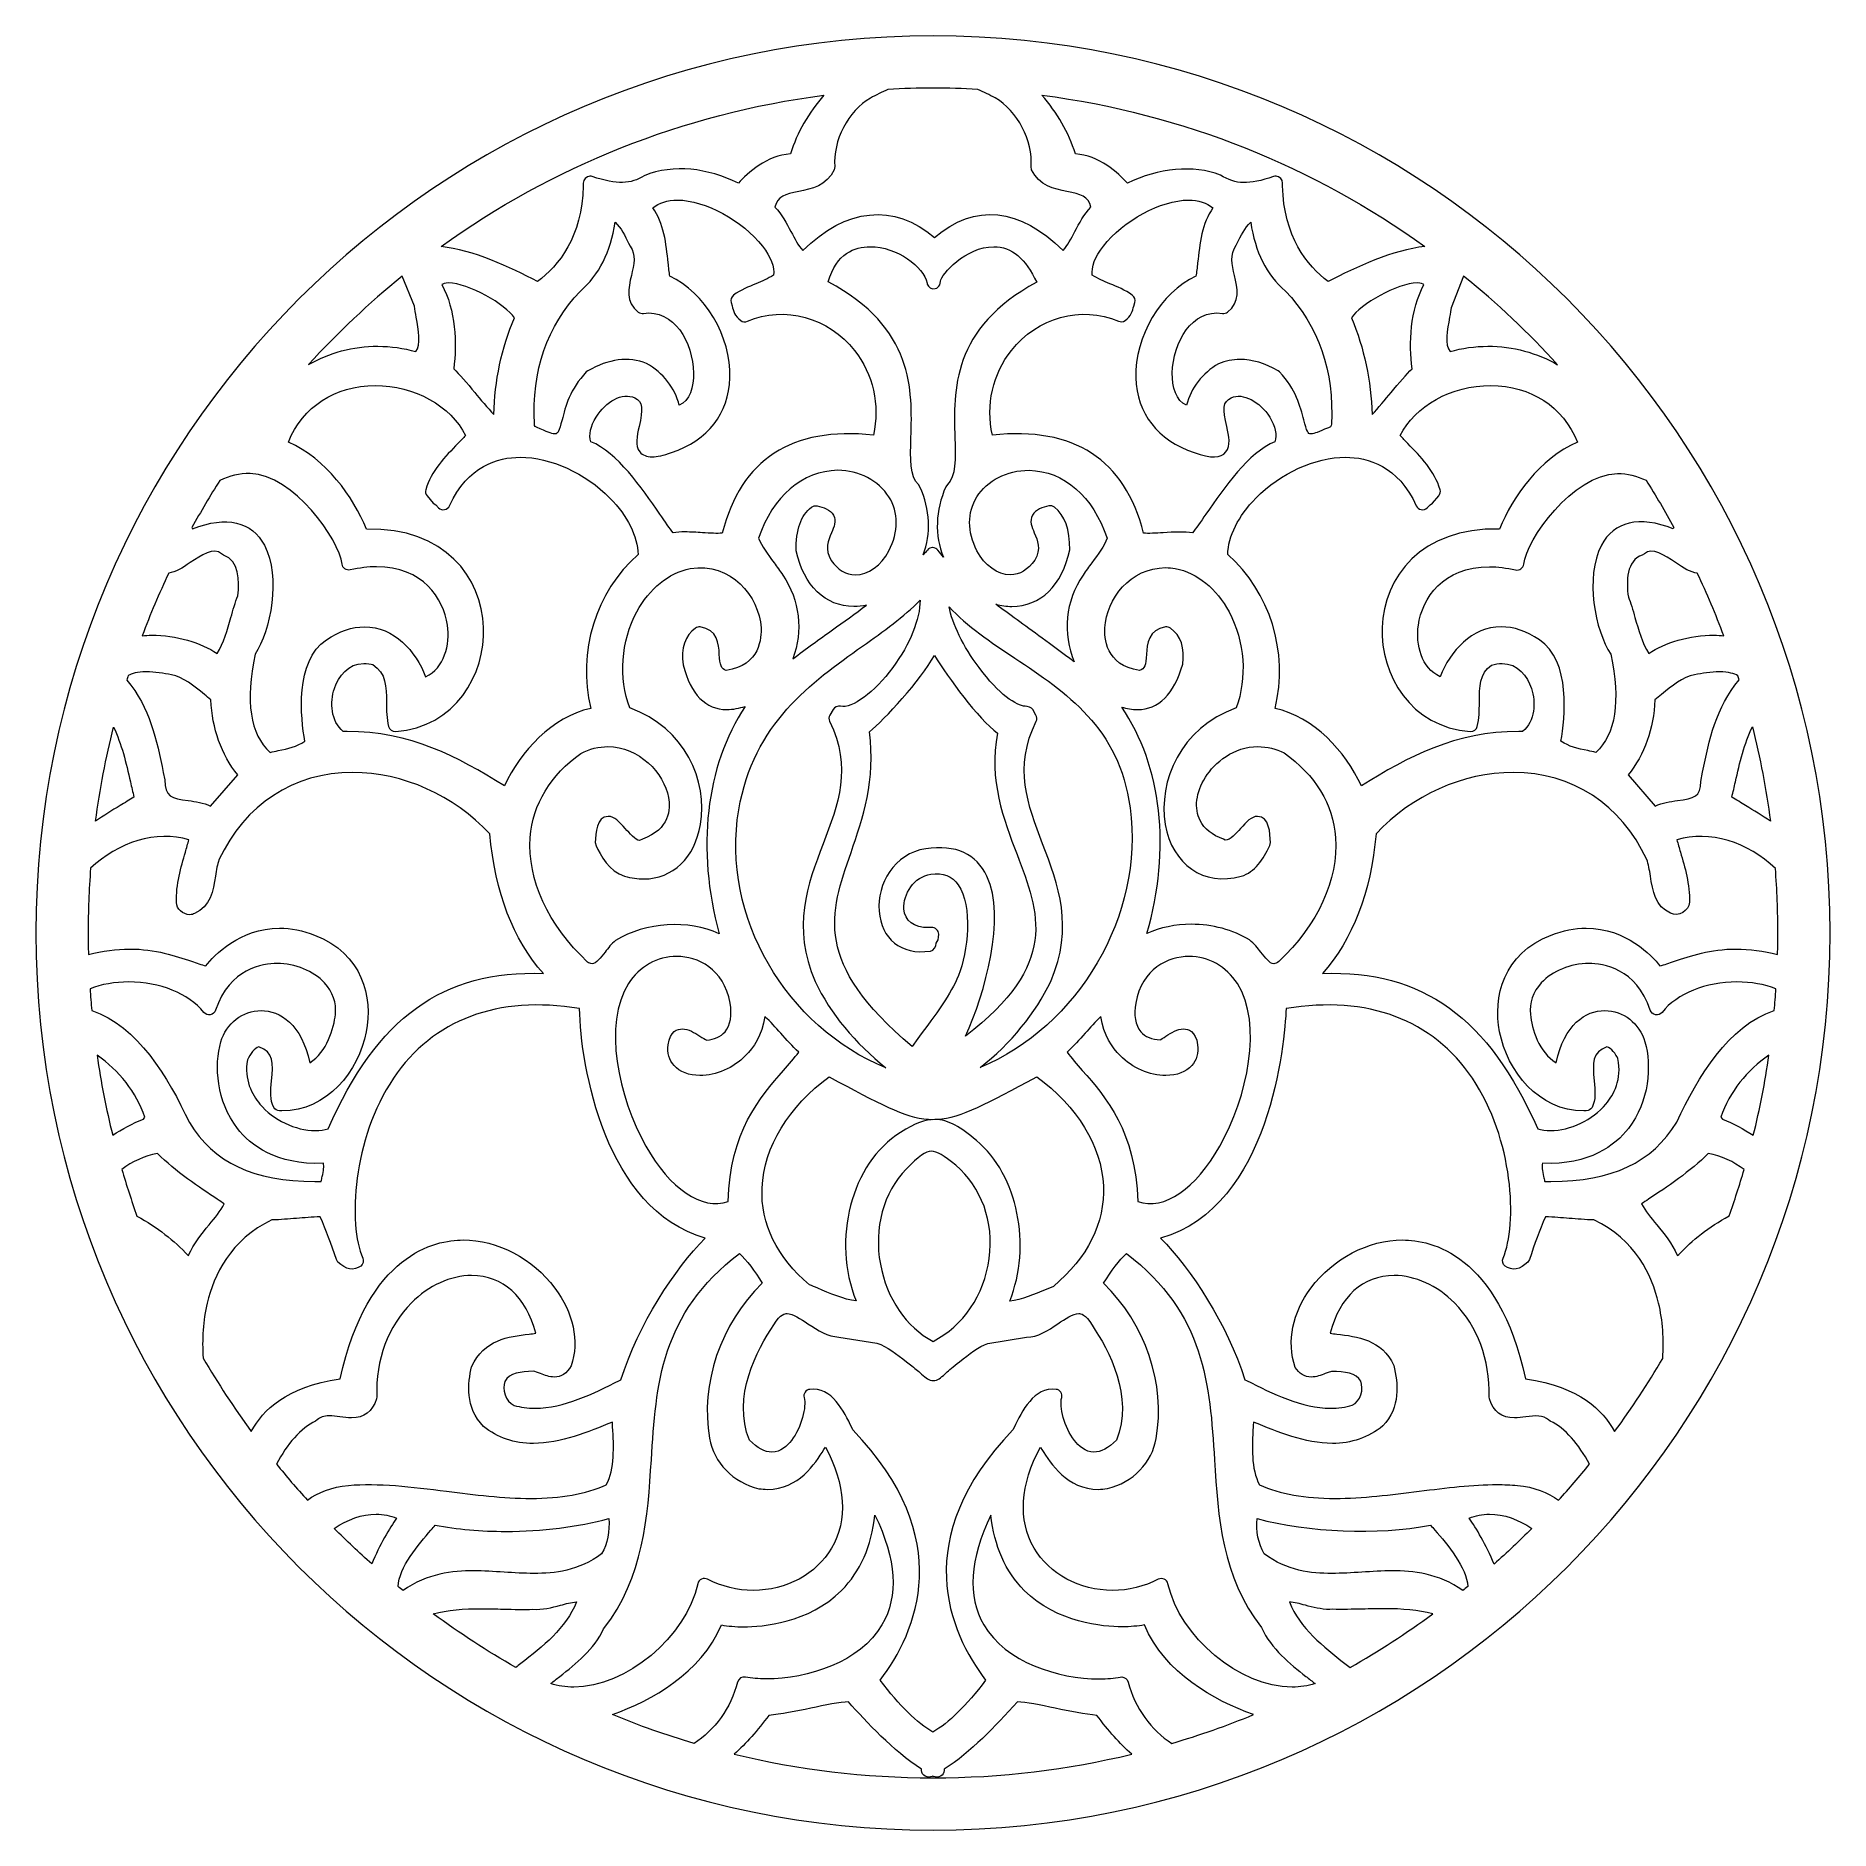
# Model space of a CAD drawing. Header units: inches. Extents: x -5.38 to 4.02, y -4.85 to 4.55.
import ezdxf

# ---------------------------------------------------------------- set-up
doc = ezdxf.new("R2010")
doc.units = ezdxf.units.IN
doc.header["$MEASUREMENT"] = 0
doc.layers.add('layer 1', color=7, linetype='Continuous')

msp = doc.modelspace()

# ---------------------------------------------------------------- linework, layer by layer
at = {"layer": 'layer 1', "lineweight": 9}
for points in [[(-1.1914, 3.8644), (-1.1946, 3.8475)], [(-0.1601, 3.8475), (-0.1633, 3.8644)], [(-2.271, 3.4631), (-2.2626, 3.447)], [(0.9111, 3.4521), (0.9165, 3.4631)], [(-3.393, 3.1326), (-3.4564, 3.2907)], [(2.1024, 3.291), (2.0364, 3.1243)], [(-0.7079, 3.2543), (-0.7079, 3.2542), (-0.7075, 3.2521), (-0.707, 3.2494)], [(-0.6414, 3.2446), (-0.6375, 3.2619), (-0.6377, 3.2639)], [(-1.7343, 3.1523), (-1.7296, 3.1345)], [(0.3749, 3.1342), (0.3798, 3.1521)], [(-2.4848, 2.795), (-2.4927, 2.7889)], [(1.138, 2.7889), (1.1303, 2.795)], [(-4.2529, 2.2571), (-4.2534, 2.2571)], [(-0.1733, 2.2739), (-0.1729, 2.2739)], [(-0.745, 2.1878), (-0.7529, 2.1987)], [(-0.6017, 2.1987), (-0.6094, 2.1878)], [(-3.3267, 2.1403), (-3.2944, 2.1024), (-3.2812, 2.0926), (-3.2665, 2.0777)], [(1.912, 2.0777), (1.9265, 2.0925), (1.9397, 2.1023), (1.9721, 2.1403)], [(-4.3923, 1.8301), (-4.4038, 1.837)], [(-0.678, 1.8688), (-0.6786, 1.8688)], [(3.0492, 1.837), (3.0376, 1.8301)], [(-1.2002, 1.021), (-1.2171, 0.9914)], [(-0.1374, 0.9915), (-0.1546, 1.021)], [(-3.7461, 0.9061), (-3.7658, 0.9058)], [(2.4114, 0.9058), (2.3912, 0.9061)], [(-4.7083, 0.6914), (-4.7002, 0.6525)], [(-4.4613, 0.5153), (-4.3186, 0.678)], [(2.9641, 0.678), (3.1065, 0.5153)], [(3.3449, 0.6446), (3.3537, 0.6918)], [(-2.4455, 0.3242), (-2.4419, 0.3076)], [(-2.1991, 0.3421), (-2.2144, 0.3347)], [(0.8536, 0.3373), (0.8445, 0.3421)], [(1.0875, 0.3077), (1.0909, 0.3242)], [(-0.684, -0.1214), (-0.6979, -0.1217)], [(-0.7557, -0.702), (-0.7868, -0.7442)], [(-1.2211, -0.903), (-1.1732, -0.9287)], [(-0.1815, -0.9287), (-0.1335, -0.903)], [(-4.8126, -1.1241), (-4.8047, -1.115)], [(-4.087, -1.0817), (-4.0996, -1.0816)], [(2.745, -1.0816), (2.7323, -1.0817)], [(3.4501, -1.115), (3.4578, -1.1241)], [(-3.882, -1.4506), (-3.8811, -1.4496)], [(2.5266, -1.4496), (2.5273, -1.4506)], [(-4.5787, -1.8394), (-4.5767, -1.8402), (-4.5757, -1.8376)], [(-3.7934, -1.8732), (-3.8015, -1.8601)], [(2.447, -1.8601), (2.4389, -1.8732)], [(3.2211, -1.8376), (3.2218, -1.8391), (3.2303, -1.8341)], [(-0.0462, -2.0008), (-0.0839, -2.0165)], [(-1.1708, -2.2663), (-0.9707, -2.2982)], [(-0.3893, -2.2994), (-0.1863, -2.2667)], [(-0.8153, -2.3959), (-0.788, -2.4173)], [(-0.5506, -2.4048), (-0.5387, -2.3955)], [(-2.3194, -2.4938), (-2.3112, -2.4898)], [(0.9565, -2.4898), (0.965, -2.4939)], [(-3.5907, -2.5789), (-3.5921, -2.59)], [(2.2374, -2.59), (2.2357, -2.5789)], [(-3.9024, -2.6999), (-3.911, -2.7058)], [(2.5564, -2.7058), (2.5476, -2.6999)], [(-1.0963, -2.7522), (-1.1021, -2.7406)], [(-0.2523, -2.74), (-0.2583, -2.7522)], [(-1.2486, -2.8558), (-1.2401, -2.8423)], [(-0.1145, -2.8423), (-0.106, -2.8558)], [(0.5343, -3.5339), (0.5192, -3.5307), (0.5028, -3.5346)], [(1.4163, -3.6922), (1.401, -3.6927)], [(0.1954, -4.0566), (0.1956, -4.0566)], [(0.3043, -4.0472), (0.3114, -4.0466)], [(-0.7368, -4.5367), (-0.7368, -4.53)], [(-0.6739, -4.5673), (-0.6772, -4.5654), (-0.6805, -4.5672)], [(-0.6178, -4.53), (-0.6178, -4.5367)]]:
    msp.add_lwpolyline(points, dxfattribs=at)
for points, knots in [([(-0.6768, -4.8486), (-3.2678, -4.8486), (-5.3757, -2.7408), (-5.3757, -0.1497), (-5.3757, 2.4412), (-3.2678, 4.5491), (-0.6768, 4.5491), (1.9142, 4.5491), (4.022, 2.4412), (4.022, -0.1497), (4.022, -2.7408), (1.9142, -4.8486), (-0.6768, -4.8486)], [0, 0, 0, 0, 1, 1, 1, 2, 2, 2, 3, 3, 3, 4, 4, 4, 4]), ([(-1.2483, 4.2385), (-1.9896, 4.1425), (-2.6739, 3.8623), (-3.2537, 3.4455), (-3.0866, 3.4286), (-2.8914, 3.3376), (-2.7478, 3.2623), (-2.6377, 3.3452), (-2.514, 3.4973), (-2.5092, 3.764), (-2.5089, 3.7828), (-2.5085, 3.8021), (-2.4865, 3.8113), (-2.4785, 3.8147), (-2.4695, 3.815), (-2.4614, 3.8122), (-2.3301, 3.7688), (-2.2609, 3.7717), (-2.1888, 3.8169), (-2.0331, 3.8796), (-1.8575, 3.8569), (-1.696, 3.777), (-1.6486, 3.8295), (-1.5461, 3.9247), (-1.4236, 3.9307), (-1.3889, 4.0432), (-1.3279, 4.1469), (-1.2483, 4.2385)], [0, 0, 0, 0, 1, 1, 1, 2, 2, 2, 3, 3, 3, 4, 4, 4, 5, 5, 5, 6, 6, 6, 7, 7, 7, 8, 8, 8, 9, 9, 9, 9]), ([(-0.6768, 4.2753), (-0.756, 4.2753), (-0.8346, 4.2732), (-0.9127, 4.269), (-0.9436, 4.2544), (-0.9746, 4.2396), (-1.0049, 4.2231), (-1.1202, 4.1569), (-1.2024, 3.9991), (-1.1914, 3.8644)], [0, 0, 0, 0, 1, 1, 1, 2, 2, 2, 3, 3, 3, 3]), ([(-0.1633, 3.8644), (-0.1521, 3.9991), (-0.2345, 4.1569), (-0.3506, 4.2238), (-0.3803, 4.2397), (-0.4112, 4.2545), (-0.4421, 4.2691), (-0.5199, 4.2732), (-0.5981, 4.2753), (-0.6768, 4.2753)], [0, 0, 0, 0, 1, 1, 1, 2, 2, 2, 3, 3, 3, 3]), ([(1.9, 3.4456), (1.32, 3.8625), (0.6354, 4.1427), (-0.1062, 4.2386), (-0.027, 4.1473), (0.0342, 4.0433), (0.0689, 3.9307), (0.1915, 3.9247), (0.294, 3.8294), (0.3415, 3.777), (0.5029, 3.8569), (0.6878, 3.8749), (0.8283, 3.8199), (0.9116, 3.7689), (0.9755, 3.7687), (1.1067, 3.8122), (1.1152, 3.815), (1.1244, 3.8146), (1.1324, 3.8112), (1.1539, 3.8017), (1.1542, 3.7828), (1.1546, 3.7643), (1.1591, 3.4977), (1.2829, 3.3454), (1.3934, 3.2623), (1.5371, 3.3377), (1.7324, 3.4289), (1.9, 3.4456)], [0, 0, 0, 0, 1, 1, 1, 2, 2, 2, 3, 3, 3, 4, 4, 4, 5, 5, 5, 6, 6, 6, 7, 7, 7, 8, 8, 8, 9, 9, 9, 9]), ([(-1.1946, 3.8475), (-1.2334, 3.7633), (-1.3144, 3.7472), (-1.3795, 3.7343), (-1.4514, 3.72), (-1.4918, 3.7091), (-1.5045, 3.6526), (-1.468, 3.6143), (-1.444, 3.5685), (-1.4207, 3.524), (-1.4014, 3.4873), (-1.3831, 3.4521), (-1.359, 3.4245), (-1.1339, 3.6484), (-0.8796, 3.6751), (-0.6689, 3.4926), (-0.4589, 3.6753), (-0.221, 3.6502), (0.0045, 3.4246), (0.0284, 3.4521), (0.0468, 3.4873), (0.0663, 3.524), (0.0896, 3.5685), (0.1136, 3.6143), (0.15, 3.6526), (0.1373, 3.7091), (0.0966, 3.72), (0.0248, 3.7343), (-0.0402, 3.7471), (-0.1211, 3.7633), (-0.1601, 3.8475)], [0, 0, 0, 0, 1, 1, 1, 2, 2, 2, 3, 3, 3, 4, 4, 4, 5, 5, 5, 6, 6, 6, 7, 7, 7, 8, 8, 8, 9, 9, 9, 10, 10, 10, 10]), ([(-1.7296, 3.1345), (-1.7232, 3.1102), (-1.7154, 3.08), (-1.6838, 3.0582), (-1.6736, 3.0511), (-1.6603, 3.0498), (-1.6492, 3.0548), (-1.4542, 3.139), (-1.223, 3.0733), (-1.0881, 2.9018), (-0.9901, 2.7771), (-0.9545, 2.6169), (-0.9885, 2.4581), (-1.4186, 2.5035), (-1.6812, 2.3307), (-1.781, 1.9446), (-1.8052, 1.9418), (-1.8449, 1.9441), (-1.8843, 1.9467), (-1.9142, 1.9488), (-1.9454, 1.9509), (-1.9751, 1.9509), (-1.9986, 1.9509), (-2.0192, 1.9496), (-2.0373, 1.9467), (-2.0548, 1.9678), (-2.0796, 2.0039), (-2.1076, 2.0443), (-2.2024, 2.1821), (-2.3312, 2.3688), (-2.4688, 2.4234), (-2.4805, 2.4586), (-2.4705, 2.5057), (-2.4411, 2.5523), (-2.3899, 2.6337), (-2.3051, 2.685), (-2.2386, 2.6529), (-2.1948, 2.6342), (-2.196, 2.5938), (-2.2162, 2.5039), (-2.228, 2.4521), (-2.2388, 2.403), (-2.212, 2.3701), (-2.1977, 2.3528), (-2.1761, 2.344), (-2.148, 2.344), (-2.122, 2.344), (-2.0884, 2.3515), (-2.0458, 2.3668), (-1.8546, 2.4312), (-1.7464, 2.5704), (-1.7404, 2.7587), (-1.7338, 2.9757), (-1.8708, 3.2047), (-2.0552, 3.2902), (-2.0585, 3.3115), (-2.0609, 3.3356), (-2.0638, 3.3609), (-2.0742, 3.4564), (-2.0868, 3.5724), (-2.1442, 3.6479), (-2.1113, 3.6751), (-2.0681, 3.6891), (-2.0153, 3.6891)], [0, 0, 0, 0, 1, 1, 1, 2, 2, 2, 3, 3, 3, 4, 4, 4, 5, 5, 5, 6, 6, 6, 7, 7, 7, 8, 8, 8, 9, 9, 9, 10, 10, 10, 11, 11, 11, 12, 12, 12, 13, 13, 13, 14, 14, 14, 15, 15, 15, 16, 16, 16, 17, 17, 17, 18, 18, 18, 19, 19, 19, 20, 20, 20, 21, 21, 21, 21]), ([(-2.0153, 3.6891), (-1.8729, 3.6891), (-1.673, 3.581), (-1.5699, 3.4483), (-1.5259, 3.3918), (-1.5059, 3.3383), (-1.5123, 3.2958), (-1.5411, 3.2773), (-1.5718, 3.2644), (-1.6043, 3.2511), (-1.643, 3.235), (-1.6832, 3.2185), (-1.7217, 3.1909), (-1.734, 3.182), (-1.739, 3.1665), (-1.7343, 3.1523)], [0, 0, 0, 0, 1, 1, 1, 2, 2, 2, 3, 3, 3, 4, 4, 4, 5, 5, 5, 5]), ([(0.3798, 3.1521), (0.3846, 3.1664), (0.3794, 3.182), (0.3671, 3.1909), (0.3286, 3.2184), (0.2885, 3.235), (0.2498, 3.2511), (0.2174, 3.2644), (0.1864, 3.2772), (0.1577, 3.2958), (0.1513, 3.3382), (0.1714, 3.3917), (0.2154, 3.4482), (0.3183, 3.581), (0.5182, 3.6891), (0.6608, 3.6891), (0.7136, 3.6891), (0.7568, 3.6751), (0.7897, 3.6479), (0.7324, 3.5724), (0.7197, 3.4565), (0.7093, 3.3612), (0.7065, 3.3358), (0.7038, 3.3116), (0.7006, 3.2902), (0.5161, 3.2047), (0.3791, 2.9757), (0.3857, 2.7588), (0.3916, 2.5704), (0.5, 2.4312), (0.6905, 2.367), (0.781, 2.3346), (0.8299, 2.3369), (0.8573, 2.3701), (0.8841, 2.403), (0.8731, 2.4521), (0.8614, 2.5039), (0.8413, 2.5937), (0.8399, 2.6342), (0.8855, 2.6535), (0.945, 2.6824), (1.0356, 2.6337), (1.0866, 2.5522), (1.1159, 2.5057), (1.126, 2.4586), (1.1143, 2.4234), (0.9764, 2.3688), (0.8479, 2.1821), (0.7529, 2.0442), (0.725, 2.0038), (0.7, 1.9678), (0.6826, 1.9467), (0.6422, 1.953), (0.5838, 1.9505), (0.5296, 1.9467), (0.4903, 1.9441), (0.4508, 1.9418), (0.4265, 1.9446), (0.3264, 2.3307), (0.0639, 2.5034), (-0.3659, 2.4581), (-0.4002, 2.6169), (-0.3645, 2.7771), (-0.2663, 2.9018), (-0.1317, 3.0733), (0.0994, 3.139), (0.2943, 3.0548)], [0, 0, 0, 0, 1, 1, 1, 2, 2, 2, 3, 3, 3, 4, 4, 4, 5, 5, 5, 6, 6, 6, 7, 7, 7, 8, 8, 8, 9, 9, 9, 10, 10, 10, 11, 11, 11, 12, 12, 12, 13, 13, 13, 14, 14, 14, 15, 15, 15, 16, 16, 16, 17, 17, 17, 18, 18, 18, 19, 19, 19, 20, 20, 20, 21, 21, 21, 22, 22, 22, 22]), ([(-2.5255, 3.2104), (-2.4252, 3.2985), (-2.3649, 3.4176), (-2.3419, 3.573), (-2.3112, 3.5459), (-2.2887, 3.4995), (-2.271, 3.4631)], [0, 0, 0, 0, 1, 1, 1, 2, 2, 2, 2]), ([(0.9165, 3.4631), (0.9341, 3.4995), (0.9567, 3.5457), (0.9873, 3.573), (1.0103, 3.4176), (1.0704, 3.2988), (1.1687, 3.2124), (1.342, 3.0329), (1.4254, 2.7923), (1.4097, 2.5152), (1.4094, 2.5033), (1.4084, 2.5008), (1.3743, 2.4892), (1.3331, 2.4688), (1.312, 2.4645), (1.3014, 2.4645), (1.2872, 2.4645), (1.2811, 2.4768), (1.2653, 2.538), (1.2478, 2.6061), (1.2238, 2.6994), (1.138, 2.7889)], [0, 0, 0, 0, 1, 1, 1, 2, 2, 2, 3, 3, 3, 4, 4, 4, 5, 5, 5, 6, 6, 6, 7, 7, 7, 7]), ([(-2.2626, 3.447), (-2.2309, 3.4038), (-2.2434, 3.3508), (-2.2566, 3.2947), (-2.272, 3.2287), (-2.2895, 3.1538), (-2.2206, 3.1024), (-2.213, 3.0967), (-2.2032, 3.0943), (-2.1938, 3.0956), (-2.0342, 3.1192), (-1.9339, 2.9451), (-1.9313, 2.7831), (-1.9303, 2.7117), (-1.9502, 2.6355), (-2.0059, 2.6145), (-2.0277, 2.7031), (-2.0901, 2.7844), (-2.178, 2.8338), (-2.2699, 2.8709), (-2.3771, 2.8571), (-2.4848, 2.795)], [0, 0, 0, 0, 1, 1, 1, 2, 2, 2, 3, 3, 3, 4, 4, 4, 5, 5, 5, 6, 6, 6, 7, 7, 7, 7]), ([(-0.7529, 2.1987), (-0.7987, 2.2423), (-0.7958, 2.3323), (-0.7923, 2.4464), (-0.7847, 2.6897), (-0.7746, 3.0212), (-1.2251, 3.2605), (-1.1845, 3.4121), (-1.085, 3.4449), (-1.0067, 3.4449)], [0, 0, 0, 0, 1, 1, 1, 2, 2, 2, 3, 3, 3, 3]), ([(-0.6377, 3.2639), (-0.6357, 3.2989), (-0.5044, 3.4449), (-0.3586, 3.4449), (-0.265, 3.4449), (-0.1896, 3.3821), (-0.1338, 3.2583), (-0.5802, 3.0191), (-0.5698, 2.6888), (-0.5623, 2.4463), (-0.5586, 2.3322), (-0.5558, 2.2423), (-0.6017, 2.1987)], [0, 0, 0, 0, 1, 1, 1, 2, 2, 2, 3, 3, 3, 4, 4, 4, 4]), ([(0.839, 3.0956), (0.8489, 3.0943), (0.8582, 3.0967), (0.8659, 3.1024), (0.9349, 3.1538), (0.9174, 3.2287), (0.902, 3.2947), (0.8888, 3.3508), (0.8764, 3.4038), (0.9111, 3.4521)], [0, 0, 0, 0, 1, 1, 1, 2, 2, 2, 3, 3, 3, 3]), ([(-3.4564, 3.2907), (-3.6314, 3.149), (-3.7957, 2.9944), (-3.9472, 2.8281), (-3.8393, 2.889), (-3.7146, 2.9235), (-3.5843, 2.9235), (-3.5162, 2.9235), (-3.4496, 2.9141), (-3.3862, 2.8953), (-3.3566, 2.9307), (-3.3714, 3.0099), (-3.3834, 3.075), (-3.3873, 3.0956), (-3.3908, 3.1152), (-3.393, 3.1326)], [0, 0, 0, 0, 1, 1, 1, 2, 2, 2, 3, 3, 3, 4, 4, 4, 5, 5, 5, 5]), ([(-3.2141, 3.255), (-3.111, 3.255), (-2.9138, 3.1414), (-2.8695, 3.0725), (-2.9366, 2.913), (-2.9727, 2.7428), (-2.9772, 2.5656), (-3.0092, 2.5995), (-3.0486, 2.647), (-3.0765, 2.6806), (-3.1179, 2.7304), (-3.1574, 2.7776), (-3.1872, 2.806), (-3.1695, 2.937), (-3.1775, 3.1136), (-3.2492, 3.2461), (-3.2441, 3.2509), (-3.2342, 3.255), (-3.2141, 3.255)], [0, 0, 0, 0, 1, 1, 1, 2, 2, 2, 3, 3, 3, 4, 4, 4, 5, 5, 5, 6, 6, 6, 6]), ([(-2.4927, 2.7889), (-2.5785, 2.6994), (-2.6024, 2.6063), (-2.6199, 2.5381), (-2.6357, 2.4768), (-2.6417, 2.4645), (-2.6559, 2.4645), (-2.6665, 2.4645), (-2.6876, 2.4688), (-2.7337, 2.491), (-2.763, 2.5008), (-2.7641, 2.5033), (-2.7643, 2.5165), (-2.7799, 2.7924), (-2.6964, 3.0331), (-2.5255, 3.2104)], [0, 0, 0, 0, 1, 1, 1, 2, 2, 2, 3, 3, 3, 4, 4, 4, 5, 5, 5, 5]), ([(-0.707, 3.2494), (-0.7024, 3.2312), (-0.6843, 3.2213), (-0.6653, 3.2253), (-0.6543, 3.2276), (-0.6459, 3.2351), (-0.6414, 3.2446)], [0, 0, 0, 0, 1, 1, 1, 2, 2, 2, 2]), ([(1.8594, 3.255), (1.8796, 3.255), (1.8894, 3.2509), (1.8946, 3.2461), (1.8225, 3.1136), (1.8148, 2.937), (1.8329, 2.806), (1.8027, 2.7776), (1.7636, 2.7304), (1.7222, 2.6806), (1.694, 2.647), (1.6544, 2.5994), (1.6227, 2.5655), (1.6178, 2.7428), (1.5818, 2.913), (1.515, 3.0726), (1.5591, 3.1414), (1.7563, 3.255), (1.8594, 3.255)], [0, 0, 0, 0, 1, 1, 1, 2, 2, 2, 3, 3, 3, 4, 4, 4, 5, 5, 5, 6, 6, 6, 6]), ([(0.2943, 3.0548), (0.3059, 3.0499), (0.319, 3.0511), (0.329, 3.0581), (0.3606, 3.0798), (0.3684, 3.1099), (0.3749, 3.1342)], [0, 0, 0, 0, 1, 1, 1, 2, 2, 2, 2]), ([(1.1303, 2.795), (1.0623, 2.8344), (0.995, 2.8543), (0.9305, 2.8543), (0.8931, 2.8543), (0.8571, 2.8475), (0.8189, 2.8318), (0.7347, 2.784), (0.673, 2.703), (0.6514, 2.6145), (0.5956, 2.6355), (0.5758, 2.7117), (0.5767, 2.7831), (0.5791, 2.9451), (0.6801, 3.1194), (0.839, 3.0956)], [0, 0, 0, 0, 1, 1, 1, 2, 2, 2, 3, 3, 3, 4, 4, 4, 5, 5, 5, 5]), ([(2.0364, 3.1243), (2.0362, 3.1152), (2.0328, 3.0956), (2.0289, 3.075), (2.017, 3.0099), (2.0021, 2.9307), (2.0315, 2.8953), (2.0949, 2.9141), (2.1614, 2.9235), (2.2296, 2.9235), (2.361, 2.9235), (2.4865, 2.8884), (2.5949, 2.8267)], [0, 0, 0, 0, 1, 1, 1, 2, 2, 2, 3, 3, 3, 4, 4, 4, 4]), ([(-3.7658, 0.9058), (-3.8311, 0.9596), (-3.836, 1.0588), (-3.8121, 1.1311), (-3.7911, 1.1944), (-3.7398, 1.2622), (-3.6585, 1.2622), (-3.6406, 1.2622), (-3.6216, 1.2589), (-3.6109, 1.2566), (-3.5405, 1.2103), (-3.5399, 1.1398), (-3.5395, 1.0581), (-3.5391, 1.0163), (-3.5388, 0.9731), (-3.5282, 0.9319), (-3.524, 0.9154), (-3.509, 0.905), (-3.4912, 0.9057), (-3.1793, 0.9285), (-3.0208, 1.2037), (-3.0304, 1.451), (-3.0401, 1.7106), (-3.2313, 1.9744), (-3.6446, 1.9661), (-3.7143, 2.1359), (-3.854, 2.3341), (-4.0534, 2.4211), (-3.977, 2.6077), (-3.8093, 2.7178), (-3.5989, 2.7178), (-3.3927, 2.7178), (-3.2015, 2.6108), (-3.1252, 2.4552), (-3.1375, 2.4418), (-3.1511, 2.4281), (-3.1649, 2.4139), (-3.2313, 2.346), (-3.3065, 2.2694), (-3.3338, 2.1719), (-3.337, 2.161), (-3.3342, 2.1491), (-3.3267, 2.1403)], [0, 0, 0, 0, 1, 1, 1, 2, 2, 2, 3, 3, 3, 4, 4, 4, 5, 5, 5, 6, 6, 6, 7, 7, 7, 8, 8, 8, 9, 9, 9, 10, 10, 10, 11, 11, 11, 12, 12, 12, 13, 13, 13, 14, 14, 14, 14]), ([(1.9721, 2.1403), (1.9797, 2.1491), (1.9824, 2.161), (1.9791, 2.172), (1.9517, 2.2692), (1.8766, 2.3459), (1.8104, 2.4138), (1.7967, 2.428), (1.783, 2.4418), (1.7706, 2.4552), (1.8469, 2.6108), (2.0382, 2.7178), (2.2443, 2.7178), (2.4546, 2.7178), (2.6224, 2.6077), (2.6986, 2.4213), (2.4995, 2.3341), (2.3597, 2.1359), (2.2898, 1.9661), (1.8771, 1.9755), (1.6856, 1.7106), (1.6756, 1.4511), (1.6662, 1.2037), (1.8246, 0.9285), (2.1367, 0.9057), (2.1559, 0.9043), (2.1697, 0.9156), (2.174, 0.932), (2.1844, 0.9731), (2.1847, 1.0162), (2.1849, 1.0579), (2.1854, 1.1397), (2.186, 1.2103), (2.248, 1.2525), (2.2672, 1.2589), (2.2859, 1.2622), (2.304, 1.2622), (2.3853, 1.2622), (2.4367, 1.1944), (2.4575, 1.1311), (2.4814, 1.0588), (2.4764, 0.9596), (2.4114, 0.9058)], [0, 0, 0, 0, 1, 1, 1, 2, 2, 2, 3, 3, 3, 4, 4, 4, 5, 5, 5, 6, 6, 6, 7, 7, 7, 8, 8, 8, 9, 9, 9, 10, 10, 10, 11, 11, 11, 12, 12, 12, 13, 13, 13, 14, 14, 14, 14]), ([(-4.4117, 2.2211), (-4.4632, 2.1402), (-4.5122, 2.0576), (-4.5584, 1.9733), (-4.5574, 1.9713), (-4.5563, 1.9693), (-4.5552, 1.9673), (-4.3771, 2.0378), (-4.2443, 2.0049), (-4.1783, 1.8808), (-4.0912, 1.7165), (-4.1466, 1.4308), (-4.2272, 1.3111), (-4.2799, 1.0644), (-4.2537, 0.8912), (-4.1489, 0.7962), (-4.1349, 0.7995), (-4.1208, 0.8025), (-4.1068, 0.8055), (-4.0548, 0.8163), (-4.0087, 0.8261), (-3.967, 0.8556), (-3.9878, 0.9741), (-4.0214, 1.2742), (-3.8537, 1.3865), (-3.7867, 1.4312), (-3.7196, 1.454), (-3.6541, 1.454), (-3.5003, 1.454), (-3.3863, 1.3276), (-3.3342, 1.1921), (-3.2362, 1.2388), (-3.2054, 1.3605), (-3.2198, 1.4623), (-3.2397, 1.6034), (-3.3492, 1.7683), (-3.5923, 1.7683), (-3.6352, 1.7683), (-3.6813, 1.7628), (-3.7288, 1.7523), (-3.7386, 1.7501), (-3.7489, 1.7522), (-3.7574, 1.7579), (-3.7655, 1.7638), (-3.7706, 1.7727), (-3.7718, 1.7825), (-3.7859, 1.9117), (-4.0269, 2.2499), (-4.2529, 2.2571)], [0, 0, 0, 0, 1, 1, 1, 2, 2, 2, 3, 3, 3, 4, 4, 4, 5, 5, 5, 6, 6, 6, 7, 7, 7, 8, 8, 8, 9, 9, 9, 10, 10, 10, 11, 11, 11, 12, 12, 12, 13, 13, 13, 14, 14, 14, 15, 15, 15, 16, 16, 16, 16]), ([(-3.2665, 2.0777), (-3.2582, 2.0695), (-3.2467, 2.0657), (-3.235, 2.0678), (-3.2232, 2.0698), (-3.2135, 2.0774), (-3.2086, 2.0879), (-3.1139, 2.2979), (-2.9554, 2.342), (-2.839, 2.342), (-2.6791, 2.342), (-2.4989, 2.26), (-2.3688, 2.128), (-2.2767, 2.0347), (-2.2237, 1.9279), (-2.2218, 1.8324), (-2.4441, 1.6384), (-2.5411, 1.3208), (-2.4698, 1.0265), (-2.6721, 0.9834), (-2.8366, 0.8017), (-2.9219, 0.6212), (-3.1662, 0.7738), (-3.4162, 0.9061), (-3.7461, 0.9061)], [0, 0, 0, 0, 1, 1, 1, 2, 2, 2, 3, 3, 3, 4, 4, 4, 5, 5, 5, 6, 6, 6, 7, 7, 7, 8, 8, 8, 8]), ([(-1.1982, 2.0386), (-1.2147, 2.0691), (-1.2528, 2.0807), (-1.284, 2.0873), (-1.2943, 2.0895), (-1.3051, 2.0871), (-1.3133, 2.0808), (-1.3683, 2.039), (-1.3963, 1.9619), (-1.3931, 1.8512), (-1.3537, 1.6691), (-1.2407, 1.5606), (-1.0911, 1.5606), (-1.0691, 1.5606), (-1.0466, 1.563), (-1.0248, 1.5675), (-1.0839, 1.5228), (-1.1445, 1.48), (-1.204, 1.4375), (-1.2727, 1.3884), (-1.3429, 1.3385), (-1.4111, 1.2859), (-1.3572, 1.4331), (-1.3736, 1.5919), (-1.4636, 1.7252), (-1.4784, 1.7472), (-1.4942, 1.7686), (-1.5096, 1.7893), (-1.5429, 1.8346), (-1.5744, 1.8776), (-1.5901, 1.9188), (-1.5155, 2.1375), (-1.3633, 2.2699), (-1.1748, 2.2739), (-1.0657, 2.2739), (-0.9609, 2.219), (-0.9075, 2.134), (-0.8563, 2.0525), (-0.8565, 1.9524), (-0.9081, 1.8521), (-0.9475, 1.7758), (-1.0161, 1.7263), (-1.0831, 1.7263), (-1.132, 1.7263), (-1.1764, 1.753), (-1.2101, 1.8014), (-1.2447, 1.8619), (-1.2264, 1.905), (-1.2083, 1.9467), (-1.1954, 1.9768), (-1.182, 2.0079), (-1.1982, 2.0386)], [0, 0, 0, 0, 1, 1, 1, 2, 2, 2, 3, 3, 3, 4, 4, 4, 5, 5, 5, 6, 6, 6, 7, 7, 7, 8, 8, 8, 9, 9, 9, 10, 10, 10, 11, 11, 11, 12, 12, 12, 13, 13, 13, 14, 14, 14, 15, 15, 15, 16, 16, 16, 17, 17, 17, 17]), ([(0.0626, 1.2703), (-0.0611, 1.363), (-0.1591, 1.4341), (-0.2363, 1.4902), (-0.2786, 1.5208), (-0.3154, 1.5476), (-0.3483, 1.5719), (-0.3203, 1.5645), (-0.2919, 1.5606), (-0.2634, 1.5606), (-0.1138, 1.5606), (-0.0008, 1.6693), (0.0394, 1.8577), (0.0417, 1.9619), (0.0138, 2.0391), (-0.0413, 2.0808), (-0.0495, 2.0872), (-0.0603, 2.0896), (-0.0704, 2.0873), (-0.1018, 2.0807), (-0.1399, 2.0691), (-0.1563, 2.0386), (-0.1723, 2.0079), (-0.1593, 1.9768), (-0.1465, 1.9467), (-0.1285, 1.905), (-0.11, 1.8618), (-0.1432, 1.8038), (-0.1783, 1.753), (-0.2228, 1.7263), (-0.2715, 1.7263), (-0.3383, 1.7263), (-0.407, 1.7758), (-0.4464, 1.8521), (-0.498, 1.9524), (-0.4981, 2.0526), (-0.4469, 2.1341), (-0.3927, 2.2203), (-0.2906, 2.2739), (-0.1733, 2.2739)], [0, 0, 0, 0, 1, 1, 1, 2, 2, 2, 3, 3, 3, 4, 4, 4, 5, 5, 5, 6, 6, 6, 7, 7, 7, 8, 8, 8, 9, 9, 9, 10, 10, 10, 11, 11, 11, 12, 12, 12, 13, 13, 13, 13]), ([(-0.1729, 2.2739), (0.0088, 2.2699), (0.1606, 2.1375), (0.2354, 1.9188), (0.2199, 1.8776), (0.1883, 1.8346), (0.1548, 1.7893), (0.1396, 1.7685), (0.1238, 1.7472), (0.109, 1.7252), (0.0156, 1.5871), (0.0016, 1.4215), (0.0626, 1.2703)], [0, 0, 0, 0, 1, 1, 1, 2, 2, 2, 3, 3, 3, 4, 4, 4, 4]), ([(2.3912, 0.9061), (2.0617, 0.9061), (1.8114, 0.7738), (1.5674, 0.6213), (1.482, 0.8017), (1.3176, 0.9834), (1.1153, 1.0265), (1.1865, 1.3207), (1.0894, 1.6383), (0.8669, 1.8324), (0.8691, 1.9279), (0.9223, 2.0347), (1.0144, 2.128), (1.1442, 2.26), (1.3247, 2.342), (1.4844, 2.342), (1.6008, 2.342), (1.7594, 2.2979), (1.8541, 2.0879)], [0, 0, 0, 0, 1, 1, 1, 2, 2, 2, 3, 3, 3, 4, 4, 4, 5, 5, 5, 6, 6, 6, 6]), ([(3.2043, 1.9741), (3.1581, 2.0584), (3.1092, 2.1409), (3.0577, 2.2217), (3.0108, 2.2439), (2.9586, 2.2572), (2.9078, 2.2572), (2.6725, 2.2499), (2.4313, 1.9116), (2.4172, 1.7825), (2.4161, 1.7726), (2.4107, 1.7638), (2.4026, 1.7579), (2.3945, 1.7522), (2.384, 1.75), (2.3743, 1.7523), (2.3265, 1.7628), (2.2807, 1.7683), (2.2376, 1.7683), (1.9947, 1.7683), (1.8852, 1.6034), (1.8653, 1.4623), (1.851, 1.3605), (1.8817, 1.2388), (1.9795, 1.1921), (2.0318, 1.3276), (2.1458, 1.454), (2.2995, 1.454), (2.3647, 1.454), (2.4319, 1.4312), (2.4992, 1.3865), (2.6665, 1.2744), (2.6334, 0.9741), (2.6124, 0.8556), (2.6542, 0.826), (2.7002, 0.8163), (2.7523, 0.8054), (2.7663, 0.8025), (2.7802, 0.7994), (2.7946, 0.7962), (2.8991, 0.8912), (2.9254, 1.0644), (2.8728, 1.3111), (2.7918, 1.4308), (2.7366, 1.7165), (2.8238, 1.8808), (2.8897, 2.0049), (3.0226, 2.0378), (3.2007, 1.9673), (3.202, 1.9696), (3.2032, 1.9719), (3.2043, 1.9741)], [0, 0, 0, 0, 1, 1, 1, 2, 2, 2, 3, 3, 3, 4, 4, 4, 5, 5, 5, 6, 6, 6, 7, 7, 7, 8, 8, 8, 9, 9, 9, 10, 10, 10, 11, 11, 11, 12, 12, 12, 13, 13, 13, 14, 14, 14, 15, 15, 15, 16, 16, 16, 17, 17, 17, 17]), ([(-0.6786, 1.8688), (-0.6892, 1.8688), (-0.6991, 1.8643), (-0.7059, 1.8563), (-0.7131, 1.8479), (-0.7205, 1.8395), (-0.7281, 1.8312), (-0.6861, 1.9418), (-0.6913, 2.0673), (-0.745, 2.1878)], [0, 0, 0, 0, 1, 1, 1, 2, 2, 2, 3, 3, 3, 3]), ([(-0.6094, 2.1878), (-0.6652, 2.0628), (-0.6688, 1.9324), (-0.6216, 1.8188), (-0.6312, 1.8303), (-0.6405, 1.8424), (-0.6507, 1.855), (-0.6571, 1.8635), (-0.6671, 1.8685), (-0.678, 1.8688)], [0, 0, 0, 0, 1, 1, 1, 2, 2, 2, 3, 3, 3, 3]), ([(1.8541, 2.0879), (1.8587, 2.0774), (1.8687, 2.0698), (1.8802, 2.0678), (1.8923, 2.0657), (1.9039, 2.0696), (1.912, 2.0777)], [0, 0, 0, 0, 1, 1, 1, 2, 2, 2, 2]), ([(-4.6796, 1.7357), (-4.7303, 1.6285), (-4.7767, 1.519), (-4.8189, 1.4074), (-4.8027, 1.4089), (-4.7862, 1.4098), (-4.7692, 1.4098), (-4.6421, 1.4098), (-4.5084, 1.3715), (-4.4269, 1.3138), (-4.3922, 1.3699), (-4.3731, 1.437), (-4.3544, 1.5023), (-4.3431, 1.542), (-4.332, 1.581), (-4.3179, 1.617), (-4.3078, 1.6937), (-4.3106, 1.8005), (-4.3923, 1.8301)], [0, 0, 0, 0, 1, 1, 1, 2, 2, 2, 3, 3, 3, 4, 4, 4, 5, 5, 5, 6, 6, 6, 6]), ([(-4.4038, 1.837), (-4.4436, 1.8728), (-4.5092, 1.8288), (-4.5672, 1.7901), (-4.6088, 1.7623), (-4.645, 1.7382), (-4.6796, 1.7357)], [0, 0, 0, 0, 1, 1, 1, 2, 2, 2, 2]), ([(-2.4419, 0.3076), (-2.4186, 0.2599), (-2.3746, 0.1711), (-2.2918, 0.1479), (-2.2573, 0.1383), (-2.2235, 0.1334), (-2.1915, 0.1334), (-2.0402, 0.1334), (-1.9237, 0.2454), (-1.8948, 0.419), (-1.8567, 0.6448), (-1.9722, 0.9243), (-2.2652, 1.0295), (-2.3245, 1.1833), (-2.3106, 1.3788), (-2.2284, 1.5324), (-2.1626, 1.6548), (-2.0628, 1.7357), (-1.9487, 1.7596), (-1.7343, 1.793), (-1.5874, 1.6141), (-1.5776, 1.4489), (-1.5748, 1.4023), (-1.58, 1.2495), (-1.7597, 1.2256), (-1.7868, 1.2332), (-1.7923, 1.253), (-1.7961, 1.3103), (-1.7995, 1.3625), (-1.8048, 1.4415), (-1.8962, 1.4531), (-1.905, 1.4541), (-1.9141, 1.4521), (-1.9212, 1.4469), (-1.9752, 1.4096), (-1.9988, 1.3406), (-1.9851, 1.254), (-1.9446, 1.0991), (-1.8682, 1.0205), (-1.7575, 1.0205), (-1.7243, 1.0205), (-1.6914, 1.0277), (-1.6606, 1.0371), (-1.8676, 0.723), (-1.9177, 0.2913), (-1.7969, -0.1536), (-1.9579, -0.0793), (-2.1789, -0.0908), (-2.3399, -0.1889), (-2.3607, -0.2058), (-2.3779, -0.2283), (-2.3947, -0.2499)], [0, 0, 0, 0, 1, 1, 1, 2, 2, 2, 3, 3, 3, 4, 4, 4, 5, 5, 5, 6, 6, 6, 7, 7, 7, 8, 8, 8, 9, 9, 9, 10, 10, 10, 11, 11, 11, 12, 12, 12, 13, 13, 13, 14, 14, 14, 15, 15, 15, 16, 16, 16, 17, 17, 17, 17]), ([(3.0376, 1.8301), (2.9559, 1.8005), (2.9532, 1.6937), (2.9654, 1.6094), (2.9774, 1.581), (2.9885, 1.5421), (3, 1.5024), (3.0184, 1.4372), (3.0376, 1.3699), (3.0721, 1.3138), (3.1539, 1.3715), (3.2874, 1.4098), (3.4146, 1.4098), (3.4319, 1.4098), (3.4488, 1.4088), (3.4653, 1.4073)], [0, 0, 0, 0, 1, 1, 1, 2, 2, 2, 3, 3, 3, 4, 4, 4, 5, 5, 5, 5]), ([(3.4653, 1.4073), (3.4232, 1.5189), (3.3767, 1.6284), (3.326, 1.7356), (3.2912, 1.7378), (3.2546, 1.7621), (3.2126, 1.7901), (3.1546, 1.8288), (3.0891, 1.8728), (3.0492, 1.837)], [0, 0, 0, 0, 1, 1, 1, 2, 2, 2, 3, 3, 3, 3]), ([(1.1351, -0.2992), (1.1246, -0.3068), (1.1154, -0.3107), (1.1079, -0.3107), (1.0872, -0.3107), (1.0623, -0.2784), (1.0402, -0.25), (1.0234, -0.2283), (1.006, -0.2058), (0.9814, -0.186), (0.8942, -0.1332), (0.7856, -0.1042), (0.6762, -0.1042), (0.5929, -0.1042), (0.5132, -0.1211), (0.4437, -0.1529), (0.5712, 0.2933), (0.5226, 0.723), (0.3117, 1.0336), (0.3383, 1.026), (0.3664, 1.0205), (0.3953, 1.0205), (0.5053, 1.0205), (0.5841, 1.0988), (0.631, 1.2575), (0.6439, 1.3407), (0.6206, 1.4097), (0.5666, 1.4469), (0.5595, 1.452), (0.5503, 1.4544), (0.5416, 1.4531), (0.4502, 1.4415), (0.4448, 1.3625), (0.4413, 1.3103), (0.4376, 1.253), (0.4321, 1.2332), (0.4051, 1.2256), (0.2254, 1.2495), (0.2202, 1.4023), (0.223, 1.4489), (0.232, 1.6003), (0.3564, 1.7638), (0.5416, 1.7638), (0.5586, 1.7638), (0.576, 1.7623), (0.5921, 1.7599), (0.7081, 1.7357), (0.8082, 1.6548), (0.8737, 1.5324), (0.9561, 1.3789), (0.97, 1.1833), (0.9107, 1.0295), (0.6177, 0.9243), (0.5022, 0.6448), (0.54, 0.419), (0.5754, 0.2087), (0.7411, 0.0929), (0.937, 0.1478), (1.0104, 0.1684), (1.0526, 0.2368), (1.0875, 0.3077)], [0, 0, 0, 0, 1, 1, 1, 2, 2, 2, 3, 3, 3, 4, 4, 4, 5, 5, 5, 6, 6, 6, 7, 7, 7, 8, 8, 8, 9, 9, 9, 10, 10, 10, 11, 11, 11, 12, 12, 12, 13, 13, 13, 14, 14, 14, 15, 15, 15, 16, 16, 16, 17, 17, 17, 18, 18, 18, 19, 19, 19, 20, 20, 20, 20]), ([(-1.0463, 1.3523), (-0.9353, 1.4311), (-0.8294, 1.5062), (-0.7446, 1.593), (-0.7448, 1.4948), (-0.7964, 1.3647), (-0.8879, 1.2404), (-0.9832, 1.1111), (-1.1018, 1.0235), (-1.1609, 1.0376), (-1.1761, 1.0413), (-1.1923, 1.0344), (-1.2002, 1.021)], [0, 0, 0, 0, 1, 1, 1, 2, 2, 2, 3, 3, 3, 4, 4, 4, 4]), ([(-0.1546, 1.021), (-0.161, 1.032), (-0.1805, 1.0383), (-0.1933, 1.0383), (-0.2391, 1.0383), (-0.3318, 1.1008), (-0.4358, 1.2405), (-0.5191, 1.3524), (-0.5765, 1.4718), (-0.5927, 1.5589), (-0.4972, 1.4558), (-0.3754, 1.3746), (-0.2477, 1.2898)], [0, 0, 0, 0, 1, 1, 1, 2, 2, 2, 3, 3, 3, 4, 4, 4, 4]), ([(-1.2171, 0.9914), (-1.223, 0.9816), (-1.2233, 0.9695), (-1.2183, 0.9593), (-1.0994, 0.7171), (-1.1736, 0.5228), (-1.2522, 0.3171), (-1.334, 0.1032), (-1.4183, -0.1181), (-1.2937, -0.4041), (-1.2156, -0.5699), (-1.0835, -0.7296), (-0.9233, -0.8563), (-1.4419, -0.6452), (-1.7897, -0.064), (-1.6941, 0.496), (-1.6172, 0.9476), (-1.314, 1.1627), (-1.0463, 1.3523)], [0, 0, 0, 0, 1, 1, 1, 2, 2, 2, 3, 3, 3, 4, 4, 4, 5, 5, 5, 6, 6, 6, 6]), ([(-0.7868, -0.7442), (-1.3059, -0.3059), (-1.2175, -0.0498), (-1.1062, 0.2726), (-1.0448, 0.4508), (-0.9753, 0.6517), (-1.0099, 0.9042), (-0.931, 0.9676), (-0.743, 1.1735), (-0.6689, 1.3041), (-0.5956, 1.1849), (-0.4425, 0.9747), (-0.3382, 0.8961)], [0, 0, 0, 0, 1, 1, 1, 2, 2, 2, 3, 3, 3, 4, 4, 4, 4]), ([(-0.2477, 1.2898), (0.0205, 1.1111), (0.2982, 0.9264), (0.3556, 0.5059), (0.4331, -0.0587), (0.0803, -0.6419), (-0.4291, -0.8545), (-0.2699, -0.728), (-0.1383, -0.5688), (-0.0605, -0.4033), (0.0636, -0.1182), (-0.0207, 0.1031), (-0.1025, 0.317), (-0.181, 0.5228), (-0.2552, 0.7169), (-0.1364, 0.9593), (-0.1312, 0.9695), (-0.1318, 0.9816), (-0.1374, 0.9915)], [0, 0, 0, 0, 1, 1, 1, 2, 2, 2, 3, 3, 3, 4, 4, 4, 5, 5, 5, 6, 6, 6, 6]), ([(-4.8916, 1.1987), (-4.8942, 1.1906), (-4.8969, 1.1827), (-4.8995, 1.1746), (-4.7783, 1.0321), (-4.7427, 0.859), (-4.7083, 0.6914)], [0, 0, 0, 0, 1, 1, 1, 2, 2, 2, 2]), ([(-4.3186, 0.678), (-4.4044, 0.785), (-4.4525, 0.9201), (-4.4592, 1.0717), (-4.4705, 1.0806), (-4.4818, 1.0899), (-4.493, 1.0993), (-4.5479, 1.1444), (-4.6046, 1.1912), (-4.6662, 1.2028), (-4.7058, 1.2103), (-4.7527, 1.2178), (-4.7977, 1.2178), (-4.8453, 1.2178), (-4.874, 1.2091), (-4.8916, 1.1987)], [0, 0, 0, 0, 1, 1, 1, 2, 2, 2, 3, 3, 3, 4, 4, 4, 5, 5, 5, 5]), ([(3.5456, 1.1755), (3.5432, 1.183), (3.5407, 1.1905), (3.5383, 1.198), (3.5208, 1.2087), (3.4918, 1.2178), (3.4429, 1.2178), (3.3981, 1.2178), (3.3513, 1.2103), (3.3117, 1.2028), (3.2501, 1.1912), (3.1931, 1.1443), (3.1384, 1.0991), (3.127, 1.0898), (3.1157, 1.0806), (3.1046, 1.0717), (3.0981, 0.9201), (3.0498, 0.785), (2.9641, 0.678)], [0, 0, 0, 0, 1, 1, 1, 2, 2, 2, 3, 3, 3, 4, 4, 4, 5, 5, 5, 6, 6, 6, 6]), ([(-4.9689, 0.9285), (-5.0093, 0.7677), (-5.0408, 0.6034), (-5.0631, 0.4362), (-5.0208, 0.4646), (-4.9774, 0.4914), (-4.934, 0.518), (-4.9099, 0.5327), (-4.886, 0.5474), (-4.8621, 0.5624), (-4.8685, 0.5885), (-4.8746, 0.6152), (-4.8807, 0.6418), (-4.9033, 0.7411), (-4.9264, 0.8419), (-4.9689, 0.9285)], [0, 0, 0, 0, 1, 1, 1, 2, 2, 2, 3, 3, 3, 4, 4, 4, 5, 5, 5, 5]), ([(-0.3382, 0.8961), (-0.3868, 0.6522), (-0.3071, 0.4449), (-0.2367, 0.2613), (-0.1189, -0.046), (-0.0156, -0.3146), (-0.5066, -0.6895), (-0.4043, -0.4662), (-0.2924, -0.0688), (-0.3946, 0.1477), (-0.4494, 0.2636), (-0.5557, 0.3151), (-0.7151, 0.2913), (-0.8814, 0.2667), (-0.9697, 0.1062), (-0.9588, -0.0347), (-0.948, -0.1793), (-0.8455, -0.2671), (-0.6903, -0.2445), (-0.6728, -0.242), (-0.6601, -0.2207), (-0.6601, -0.2034), (-0.652, -0.1923), (-0.6468, -0.1804), (-0.6468, -0.1561), (-0.6468, -0.1466), (-0.6509, -0.1375), (-0.6579, -0.1309), (-0.6647, -0.1243), (-0.6746, -0.1208), (-0.684, -0.1214)], [0, 0, 0, 0, 1, 1, 1, 2, 2, 2, 3, 3, 3, 4, 4, 4, 5, 5, 5, 6, 6, 6, 7, 7, 7, 8, 8, 8, 9, 9, 9, 10, 10, 10, 10]), ([(3.7096, 0.4355), (3.6873, 0.6035), (3.6555, 0.7685), (3.6149, 0.9301), (3.5719, 0.8432), (3.5487, 0.7418), (3.5261, 0.642), (3.52, 0.6152), (3.5138, 0.5886), (3.5075, 0.5624), (3.5313, 0.5474), (3.555, 0.5327), (3.5791, 0.5182), (3.6229, 0.4913), (3.6669, 0.4642), (3.7096, 0.4355)], [0, 0, 0, 0, 1, 1, 1, 2, 2, 2, 3, 3, 3, 4, 4, 4, 5, 5, 5, 5]), ([(-2.3947, -0.2499), (-2.4168, -0.2783), (-2.4416, -0.3107), (-2.4622, -0.3107), (-2.47, -0.3107), (-2.4792, -0.3068), (-2.4862, -0.302), (-2.6928, -0.107), (-2.8021, 0.1307), (-2.7862, 0.3504), (-2.7734, 0.5248), (-2.6803, 0.678), (-2.5211, 0.7908), (-2.4749, 0.8146), (-2.4272, 0.8267), (-2.3793, 0.8267), (-2.218, 0.8267), (-2.085, 0.6887), (-2.0621, 0.5596), (-2.0514, 0.5004), (-2.055, 0.3932), (-2.1991, 0.3421)], [0, 0, 0, 0, 1, 1, 1, 2, 2, 2, 3, 3, 3, 4, 4, 4, 5, 5, 5, 6, 6, 6, 7, 7, 7, 7]), ([(0.8445, 0.3421), (0.7855, 0.363), (0.7442, 0.3958), (0.7222, 0.4392), (0.69, 0.5025), (0.7004, 0.5873), (0.75, 0.666), (0.7992, 0.7436), (0.897, 0.8267), (1.0248, 0.8267), (1.0727, 0.8267), (1.1202, 0.8145), (1.1621, 0.7934), (1.3257, 0.678), (1.4187, 0.5249), (1.4315, 0.3506), (1.4474, 0.1309), (1.3383, -0.107), (1.1351, -0.2992)], [0, 0, 0, 0, 1, 1, 1, 2, 2, 2, 3, 3, 3, 4, 4, 4, 5, 5, 5, 6, 6, 6, 6]), ([(-4.0996, -1.0816), (-4.1121, -1.0811), (-4.1235, -1.0744), (-4.1295, -1.0635), (-4.1508, -1.0255), (-4.146, -0.9766), (-4.1408, -0.9248), (-4.1315, -0.8311), (-4.13, -0.7715), (-4.2078, -0.7468), (-4.2296, -0.7514), (-4.2539, -0.7834), (-4.2673, -0.8147), (-4.2873, -0.9161), (-4.2435, -0.9969), (-4.2028, -1.0454), (-4.133, -1.1289), (-4.016, -1.1848), (-3.9119, -1.1848), (-3.8878, -1.1848), (-3.8652, -1.1818), (-3.8448, -1.1757), (-3.589, -0.593), (-3.2441, -0.3424), (-2.7172, -0.3619), (-2.8759, -0.1845), (-2.9704, 0.0614), (-2.9983, 0.3701), (-3.1864, 0.5714), (-3.4539, 0.6911), (-3.716, 0.6911), (-4.0256, 0.6911), (-4.2811, 0.5242), (-4.4169, 0.2333), (-4.4256, 0.2108), (-4.4304, 0.1805), (-4.4353, 0.1485), (-4.4472, 0.0731), (-4.4609, -0.0125), (-4.545, -0.0479), (-4.5495, -0.051), (-4.5598, -0.0538), (-4.5702, -0.0538), (-4.6056, -0.0538), (-4.6388, -0.023), (-4.6398, 0.0107), (-4.6419, 0.1045), (-4.6158, 0.1944), (-4.5926, 0.2736), (-4.5861, 0.2958), (-4.5798, 0.3175), (-4.5742, 0.3389), (-4.7436, 0.3902), (-4.9457, 0.327), (-5.0891, 0.1891)], [0, 0, 0, 0, 1, 1, 1, 2, 2, 2, 3, 3, 3, 4, 4, 4, 5, 5, 5, 6, 6, 6, 7, 7, 7, 8, 8, 8, 9, 9, 9, 10, 10, 10, 11, 11, 11, 12, 12, 12, 13, 13, 13, 14, 14, 14, 15, 15, 15, 16, 16, 16, 17, 17, 17, 18, 18, 18, 18]), ([(3.7469, -0.2627), (3.7479, -0.2251), (3.7483, -0.1875), (3.7483, -0.1497), (3.7483, -0.036), (3.744, 0.0767), (3.7355, 0.1883), (3.5919, 0.3267), (3.3894, 0.3901), (3.2196, 0.3389), (3.2253, 0.3175), (3.2315, 0.2958), (3.238, 0.2736), (3.2612, 0.1944), (3.2874, 0.1045), (3.2853, 0.0109), (3.284, -0.0328), (3.225, -0.0685), (3.1863, -0.0458), (3.1061, -0.0124), (3.0928, 0.0732), (3.0807, 0.1487), (3.0759, 0.1806), (3.0711, 0.2108), (3.0616, 0.2355), (2.9268, 0.5242), (2.671, 0.6911), (2.3614, 0.6911), (2.0994, 0.6911), (1.8319, 0.5714), (1.6439, 0.3701), (1.6157, 0.0614), (1.5212, -0.1845), (1.3627, -0.3619), (1.8899, -0.3431), (2.2343, -0.593), (2.4904, -1.1757), (2.5106, -1.1818), (2.5331, -1.1848), (2.5573, -1.1848), (2.6615, -1.1848), (2.7784, -1.1289), (2.848, -1.0454), (2.8888, -0.9969), (2.9327, -0.9161), (2.9107, -0.8079), (2.8996, -0.7839), (2.8758, -0.7514), (2.853, -0.7468), (2.7753, -0.7715), (2.7771, -0.8311), (2.7862, -0.9248), (2.7914, -0.9766), (2.7961, -1.0255), (2.7749, -1.0635), (2.769, -1.0744), (2.7574, -1.0811), (2.745, -1.0816)], [0, 0, 0, 0, 1, 1, 1, 2, 2, 2, 3, 3, 3, 4, 4, 4, 5, 5, 5, 6, 6, 6, 7, 7, 7, 8, 8, 8, 9, 9, 9, 10, 10, 10, 11, 11, 11, 12, 12, 12, 13, 13, 13, 14, 14, 14, 15, 15, 15, 16, 16, 16, 17, 17, 17, 18, 18, 18, 19, 19, 19, 19]), ([(-4.7002, 0.6525), (-4.7016, 0.5632), (-4.6636, 0.555), (-4.5774, 0.5439), (-4.5395, 0.5389), (-4.4976, 0.5334), (-4.4613, 0.5153)], [0, 0, 0, 0, 1, 1, 1, 2, 2, 2, 2]), ([(3.1065, 0.5153), (3.1428, 0.5334), (3.1846, 0.5389), (3.2229, 0.5439), (3.3089, 0.555), (3.3468, 0.5632), (3.3449, 0.6446)], [0, 0, 0, 0, 1, 1, 1, 2, 2, 2, 2]), ([(-2.2144, 0.3347), (-2.2327, 0.3347), (-2.2678, 0.3739), (-2.2885, 0.3974), (-2.3201, 0.4329), (-2.3451, 0.4609), (-2.3779, 0.4609), (-2.4398, 0.4609), (-2.4434, 0.3719), (-2.4455, 0.3242)], [0, 0, 0, 0, 1, 1, 1, 2, 2, 2, 3, 3, 3, 3]), ([(1.0909, 0.3242), (1.0889, 0.3719), (1.085, 0.4609), (1.0232, 0.4609), (0.9905, 0.4609), (0.9657, 0.4329), (0.9341, 0.3974), (0.9131, 0.3739), (0.8802, 0.334), (0.8536, 0.3373)], [0, 0, 0, 0, 1, 1, 1, 2, 2, 2, 3, 3, 3, 3]), ([(-5.0891, 0.1891), (-5.0977, 0.0773), (-5.102, -0.0357), (-5.102, -0.1497), (-5.102, -0.1874), (-5.1015, -0.225), (-5.1005, -0.2625), (-5.0263, -0.2432), (-4.9546, -0.2337), (-4.8843, -0.2337), (-4.7489, -0.2337), (-4.6449, -0.2692), (-4.561, -0.2979), (-4.5334, -0.3073), (-4.5084, -0.3159), (-4.4855, -0.3222), (-4.4418, -0.2677), (-4.3085, -0.1246), (-4.0995, -0.1246), (-4.0393, -0.1246), (-3.9773, -0.1368), (-3.9155, -0.1607), (-3.6632, -0.2577), (-3.6108, -0.4863), (-3.6459, -0.668), (-3.6855, -0.8736), (-3.85, -1.0817), (-4.087, -1.0817)], [0, 0, 0, 0, 1, 1, 1, 2, 2, 2, 3, 3, 3, 4, 4, 4, 5, 5, 5, 6, 6, 6, 7, 7, 7, 8, 8, 8, 9, 9, 9, 9]), ([(-0.6979, -0.1217), (-0.778, -0.1217), (-0.8247, -0.0866), (-0.8291, -0.0227), (-0.8344, 0.0529), (-0.7753, 0.1463), (-0.6885, 0.1581), (-0.6231, 0.1669), (-0.5768, 0.1485), (-0.5445, 0.1018), (-0.4686, -0.0079), (-0.4927, -0.2489), (-0.5435, -0.3732), (-0.5815, -0.4668), (-0.6624, -0.5759), (-0.7557, -0.702)], [0, 0, 0, 0, 1, 1, 1, 2, 2, 2, 3, 3, 3, 4, 4, 4, 5, 5, 5, 5]), ([(2.7323, -1.0817), (2.4952, -1.0817), (2.331, -0.8736), (2.2912, -0.6678), (2.2561, -0.4863), (2.3085, -0.2577), (2.5609, -0.1607), (2.6229, -0.1368), (2.6846, -0.1246), (2.7448, -0.1246), (2.9538, -0.1246), (3.0873, -0.2677), (3.1308, -0.3222), (3.1539, -0.3159), (3.1788, -0.3073), (3.2067, -0.2979), (3.2902, -0.2692), (3.3945, -0.2337), (3.5298, -0.2337), (3.6005, -0.2337), (3.6724, -0.2433), (3.7469, -0.2627)], [0, 0, 0, 0, 1, 1, 1, 2, 2, 2, 3, 3, 3, 4, 4, 4, 5, 5, 5, 6, 6, 6, 7, 7, 7, 7]), ([(-2.1808, -1.2655), (-2.3253, -1.0104), (-2.4063, -0.6253), (-2.2718, -0.4143), (-2.2154, -0.3255), (-2.1205, -0.2724), (-2.0184, -0.2724), (-1.9105, -0.2724), (-1.7724, -0.3364), (-1.7396, -0.5168), (-1.7284, -0.5781), (-1.738, -0.6327), (-1.7662, -0.6666), (-1.7889, -0.6937), (-1.8235, -0.7083), (-1.8617, -0.7102), (-1.8681, -0.7089), (-1.8857, -0.6976), (-1.8976, -0.6904), (-1.9259, -0.6725), (-1.9581, -0.6521), (-1.9902, -0.6521), (-2.0137, -0.6521), (-2.0546, -0.6629), (-2.0639, -0.7347), (-2.0696, -0.7777), (-2.0588, -0.8158), (-2.033, -0.8443), (-2.0031, -0.8778), (-1.9551, -0.896), (-1.8977, -0.896), (-1.8124, -0.896), (-1.7229, -0.8572), (-1.6581, -0.7921), (-1.6179, -0.7517), (-1.5714, -0.6855), (-1.5573, -0.5871), (-1.5279, -0.6149), (-1.5009, -0.6452), (-1.4745, -0.6749), (-1.4448, -0.7083), (-1.414, -0.7428), (-1.3801, -0.7739), (-1.4031, -0.8049), (-1.4307, -0.8366), (-1.4594, -0.8693), (-1.5844, -1.0124), (-1.7396, -1.1892), (-1.7502, -1.5569), (-1.8896, -1.6034), (-2.0539, -1.4897), (-2.1808, -1.2655)], [0, 0, 0, 0, 1, 1, 1, 2, 2, 2, 3, 3, 3, 4, 4, 4, 5, 5, 5, 6, 6, 6, 7, 7, 7, 8, 8, 8, 9, 9, 9, 10, 10, 10, 11, 11, 11, 12, 12, 12, 13, 13, 13, 14, 14, 14, 15, 15, 15, 16, 16, 16, 17, 17, 17, 17]), ([(0.826, -1.2654), (0.6991, -1.4895), (0.5347, -1.6041), (0.3956, -1.5569), (0.3848, -1.1892), (0.2298, -1.0122), (0.1047, -0.8692), (0.076, -0.8366), (0.0485, -0.8049), (0.0253, -0.7739), (0.0592, -0.7428), (0.09, -0.7084), (0.1198, -0.675), (0.1464, -0.6452), (0.1732, -0.6149), (0.2027, -0.5871), (0.2168, -0.6855), (0.2631, -0.7517), (0.3035, -0.7921), (0.3684, -0.8572), (0.4579, -0.896), (0.5432, -0.896), (0.6005, -0.896), (0.6487, -0.8778), (0.6784, -0.8443), (0.7043, -0.8158), (0.7151, -0.7777), (0.7094, -0.7347), (0.7, -0.6629), (0.659, -0.6521), (0.6355, -0.6521), (0.6034, -0.6521), (0.5714, -0.6725), (0.543, -0.6904), (0.5311, -0.6976), (0.5133, -0.7089), (0.5147, -0.7095), (0.469, -0.7083), (0.4343, -0.6938), (0.4117, -0.6666), (0.3835, -0.6329), (0.3738, -0.5781), (0.385, -0.5168), (0.418, -0.3364), (0.5558, -0.2724), (0.6638, -0.2724), (0.7659, -0.2724), (0.8608, -0.3255), (0.9174, -0.4143), (1.0516, -0.6253), (0.9705, -1.0102), (0.826, -1.2654)], [0, 0, 0, 0, 1, 1, 1, 2, 2, 2, 3, 3, 3, 4, 4, 4, 5, 5, 5, 6, 6, 6, 7, 7, 7, 8, 8, 8, 9, 9, 9, 10, 10, 10, 11, 11, 11, 12, 12, 12, 13, 13, 13, 14, 14, 14, 15, 15, 15, 16, 16, 16, 17, 17, 17, 17]), ([(-3.8811, -1.4496), (-3.8796, -1.4418), (-3.8778, -1.4337), (-3.8759, -1.4256), (-3.8691, -1.3952), (-3.8647, -1.3719), (-3.87, -1.3561), (-4.1174, -1.3652), (-4.2527, -1.2611), (-4.3204, -1.1734), (-4.4294, -1.0326), (-4.4423, -0.8439), (-4.4068, -0.7195), (-4.379, -0.6231), (-4.2924, -0.5559), (-4.196, -0.5559), (-4.0976, -0.5559), (-3.9828, -0.6285), (-3.9413, -0.8291), (-3.8509, -0.7751), (-3.8139, -0.6451), (-3.8069, -0.5766), (-3.8006, -0.5155), (-3.8203, -0.4582), (-3.8641, -0.4109), (-3.9217, -0.3483), (-4.0171, -0.3095), (-4.113, -0.3095), (-4.1855, -0.3095), (-4.3621, -0.3332), (-4.4348, -0.5543), (-4.4388, -0.5666), (-4.4494, -0.5756), (-4.4622, -0.5779), (-4.4751, -0.5799), (-4.4882, -0.5752), (-4.4965, -0.5653), (-4.5754, -0.467), (-4.7256, -0.406), (-4.8889, -0.406), (-4.9627, -0.406), (-5.0319, -0.4185), (-5.0921, -0.4415)], [0, 0, 0, 0, 1, 1, 1, 2, 2, 2, 3, 3, 3, 4, 4, 4, 5, 5, 5, 6, 6, 6, 7, 7, 7, 8, 8, 8, 9, 9, 9, 10, 10, 10, 11, 11, 11, 12, 12, 12, 13, 13, 13, 14, 14, 14, 14]), ([(3.7295, -0.5558), (3.733, -0.518), (3.7359, -0.48), (3.7385, -0.4418), (3.6781, -0.4186), (3.6086, -0.406), (3.5341, -0.406), (3.3709, -0.406), (3.2207, -0.467), (3.1416, -0.5653), (3.1335, -0.5754), (3.1204, -0.5802), (3.1076, -0.5779), (3.0946, -0.5756), (3.0842, -0.5666), (3.0799, -0.5543), (3.0075, -0.3332), (2.8309, -0.3095), (2.7584, -0.3095), (2.6626, -0.3095), (2.5671, -0.3483), (2.5093, -0.4109), (2.4658, -0.4582), (2.4458, -0.5156), (2.4522, -0.5765), (2.4598, -0.6501), (2.4964, -0.7761), (2.5868, -0.8292), (2.6283, -0.6287), (2.743, -0.5559), (2.8415, -0.5559), (2.9378, -0.5559), (3.0244, -0.6233), (3.052, -0.7195), (3.0877, -0.8439), (3.075, -1.0324), (2.9659, -1.1733), (2.8981, -1.2611), (2.7621, -1.3662), (2.5154, -1.3561), (2.5101, -1.3719), (2.5144, -1.3952), (2.5213, -1.4256), (2.5232, -1.4338), (2.5251, -1.4418), (2.5266, -1.4496)], [0, 0, 0, 0, 1, 1, 1, 2, 2, 2, 3, 3, 3, 4, 4, 4, 5, 5, 5, 6, 6, 6, 7, 7, 7, 8, 8, 8, 9, 9, 9, 10, 10, 10, 11, 11, 11, 12, 12, 12, 13, 13, 13, 14, 14, 14, 15, 15, 15, 15]), ([(-5.0921, -0.4415), (-5.0896, -0.4799), (-5.0866, -0.5181), (-5.0831, -0.5562), (-4.8418, -0.6369), (-4.6846, -0.9042), (-4.5715, -1.1428), (-4.4446, -1.3521), (-4.2353, -1.4509), (-3.9139, -1.4509), (-3.9033, -1.4509), (-3.8926, -1.4507), (-3.882, -1.4506)], [0, 0, 0, 0, 1, 1, 1, 2, 2, 2, 3, 3, 3, 4, 4, 4, 4]), ([(-2.3112, -2.4898), (-2.2195, -2.1982), (-2.0297, -1.9101), (-1.8697, -1.7476), (-2.3943, -1.5994), (-2.5223, -0.8474), (-2.5282, -0.5454), (-2.9569, -0.4751), (-3.2957, -0.6033), (-3.5029, -0.9105), (-3.7177, -1.2291), (-3.7413, -1.6742), (-3.6634, -1.853), (-3.6571, -1.8675), (-3.6616, -1.8843), (-3.6742, -1.894), (-3.7089, -1.9203), (-3.7544, -1.9137), (-3.7934, -1.8732)], [0, 0, 0, 0, 1, 1, 1, 2, 2, 2, 3, 3, 3, 4, 4, 4, 5, 5, 5, 6, 6, 6, 6]), ([(2.4389, -1.8732), (2.3995, -1.9135), (2.3544, -1.9206), (2.3195, -1.894), (2.307, -1.8843), (2.3025, -1.8676), (2.3088, -1.853), (2.3865, -1.6742), (2.3631, -1.2291), (2.1482, -0.9105), (1.941, -0.6032), (1.6014, -0.475), (1.1729, -0.5456), (1.1644, -0.7177), (1.0926, -1.5859), (0.5154, -1.7476), (0.6752, -1.9104), (0.8654, -2.1985), (0.9565, -2.4898)], [0, 0, 0, 0, 1, 1, 1, 2, 2, 2, 3, 3, 3, 4, 4, 4, 5, 5, 5, 6, 6, 6, 6]), ([(2.5273, -1.4506), (2.5381, -1.4507), (2.5486, -1.4509), (2.5593, -1.4509), (2.8806, -1.4509), (3.0901, -1.3521), (3.2189, -1.1397), (3.3307, -0.9034), (3.4877, -0.636), (3.7295, -0.5558)], [0, 0, 0, 0, 1, 1, 1, 2, 2, 2, 3, 3, 3, 3]), ([(-5.0555, -0.7902), (-5.0348, -0.9321), (-5.0074, -1.0717), (-4.9735, -1.209), (-4.9237, -1.1766), (-4.87, -1.1479), (-4.8126, -1.1241)], [0, 0, 0, 0, 1, 1, 1, 2, 2, 2, 2]), ([(3.6198, -1.2095), (3.6538, -1.0719), (3.6812, -0.9318), (3.7019, -0.7895), (3.5857, -0.8678), (3.4953, -0.9822), (3.4501, -1.115)], [0, 0, 0, 0, 1, 1, 1, 2, 2, 2, 2]), ([(-0.449, -1.2369), (-0.5301, -1.1688), (-0.5951, -1.1266), (-0.6678, -1.1266), (-0.7183, -1.1266), (-0.7701, -1.146), (-0.8472, -1.1942), (-1.1057, -1.3561), (-1.2074, -1.7573), (-1.0795, -2.0771), (-1.1438, -2.069), (-1.219, -2.0368), (-1.2809, -2.0104), (-1.296, -2.0039), (-1.3107, -1.9977), (-1.3242, -1.9922), (-1.4947, -1.8485), (-1.5804, -1.6729), (-1.572, -1.4842), (-1.5626, -1.272), (-1.4318, -1.0561), (-1.2211, -0.903)], [0, 0, 0, 0, 1, 1, 1, 2, 2, 2, 3, 3, 3, 4, 4, 4, 5, 5, 5, 6, 6, 6, 7, 7, 7, 7]), ([(-0.1335, -0.903), (0.0793, -1.0574), (0.2062, -1.2648), (0.2154, -1.4745), (0.2237, -1.6678), (0.1336, -1.8498), (-0.0462, -2.0008)], [0, 0, 0, 0, 1, 1, 1, 2, 2, 2, 2]), ([(-4.5757, -1.8376), (-4.5484, -1.7744), (-4.5076, -1.7255), (-4.4685, -1.6782), (-4.4381, -1.6416), (-4.4091, -1.6066), (-4.3891, -1.5681), (-4.4002, -1.5607), (-4.4124, -1.5526), (-4.4257, -1.5439), (-4.515, -1.4846), (-4.6477, -1.3967), (-4.7387, -1.3044), (-4.807, -1.3177), (-4.8709, -1.3471), (-4.9254, -1.3879)], [0, 0, 0, 0, 1, 1, 1, 2, 2, 2, 3, 3, 3, 4, 4, 4, 5, 5, 5, 5]), ([(-0.3826, -1.8546), (-0.4086, -2.0464), (-0.5179, -2.2076), (-0.6768, -2.2887), (-0.8171, -2.2144), (-0.9195, -2.0645), (-0.9525, -1.8843), (-0.987, -1.6957), (-0.9365, -1.5094), (-0.8171, -1.3861), (-0.7513, -1.3182), (-0.7153, -1.2929), (-0.6846, -1.2929), (-0.6564, -1.2929), (-0.6209, -1.3134), (-0.5579, -1.3664), (-0.4223, -1.4804), (-0.3567, -1.6629), (-0.3826, -1.8546)], [0, 0, 0, 0, 1, 1, 1, 2, 2, 2, 3, 3, 3, 4, 4, 4, 5, 5, 5, 6, 6, 6, 6]), ([(-0.0839, -2.0165), (-0.145, -2.0423), (-0.2131, -2.071), (-0.2751, -2.0778), (-0.1589, -1.7866), (-0.2315, -1.4195), (-0.449, -1.2369)], [0, 0, 0, 0, 1, 1, 1, 2, 2, 2, 2]), ([(3.4928, -1.6318), (3.5213, -1.5517), (3.5476, -1.4706), (3.5716, -1.3885), (3.517, -1.3474), (3.4528, -1.3178), (3.3841, -1.3044), (3.2932, -1.3967), (3.1606, -1.4844), (3.0716, -1.5435), (3.0581, -1.5523), (3.0455, -1.5606), (3.0346, -1.5681), (3.0544, -1.6066), (3.0837, -1.6416), (3.1139, -1.6784), (3.1533, -1.7255), (3.1938, -1.7745), (3.2211, -1.8376)], [0, 0, 0, 0, 1, 1, 1, 2, 2, 2, 3, 3, 3, 4, 4, 4, 5, 5, 5, 6, 6, 6, 6]), ([(-4.9254, -1.3879), (-4.9013, -1.4705), (-4.8748, -1.5521), (-4.8461, -1.6327), (-4.7397, -1.6914), (-4.6511, -1.7599), (-4.5787, -1.8394)], [0, 0, 0, 0, 1, 1, 1, 2, 2, 2, 2]), ([(-3.8015, -1.8601), (-3.8293, -1.7765), (-3.8549, -1.7083), (-3.8859, -1.6362), (-3.9304, -1.638), (-3.9705, -1.6413), (-4.01, -1.6443), (-4.0523, -1.6479), (-4.0939, -1.6513), (-4.139, -1.6526), (-4.3575, -1.7546), (-4.4439, -1.9452), (-4.4782, -2.0879), (-4.5001, -2.1792), (-4.5066, -2.2777), (-4.4994, -2.3767)], [0, 0, 0, 0, 1, 1, 1, 2, 2, 2, 3, 3, 3, 4, 4, 4, 5, 5, 5, 5]), ([(2.8932, -2.7613), (2.9835, -2.6382), (3.0676, -2.5103), (3.145, -2.3781), (3.1523, -2.2786), (3.1457, -2.1796), (3.1236, -2.0879), (3.0895, -1.9452), (3.0028, -1.7546), (2.7843, -1.6526), (2.7393, -1.6513), (2.6978, -1.6479), (2.6555, -1.6443), (2.6159, -1.6413), (2.5758, -1.638), (2.5311, -1.6362), (2.5002, -1.7083), (2.4747, -1.7765), (2.447, -1.8601)], [0, 0, 0, 0, 1, 1, 1, 2, 2, 2, 3, 3, 3, 4, 4, 4, 5, 5, 5, 6, 6, 6, 6]), ([(-4.4994, -2.3767), (-4.422, -2.5092), (-4.3378, -2.6372), (-4.2474, -2.7605), (-4.1826, -2.6452), (-4.0709, -2.53), (-3.7818, -2.4846), (-3.6363, -1.8291), (-3.2843, -1.7577), (-3.1384, -1.7577), (-2.9579, -1.7577), (-2.7734, -1.854), (-2.6573, -2.0093), (-2.5606, -2.1383), (-2.5293, -2.287), (-2.5713, -2.4171), (-2.5956, -2.4583), (-2.6242, -2.4753), (-2.6597, -2.4753), (-2.6855, -2.4753), (-2.7104, -2.4659), (-2.7325, -2.4576), (-2.7466, -2.4523), (-2.7598, -2.4471), (-2.7707, -2.4455), (-2.8353, -2.4477), (-2.896, -2.4531), (-2.919, -2.4989), (-2.9354, -2.5375), (-2.9167, -2.6038), (-2.8701, -2.6242), (-2.838, -2.6335), (-2.7996, -2.6392), (-2.7601, -2.6392), (-2.6109, -2.6392), (-2.4559, -2.5618), (-2.3194, -2.4938)], [0, 0, 0, 0, 1, 1, 1, 2, 2, 2, 3, 3, 3, 4, 4, 4, 5, 5, 5, 6, 6, 6, 7, 7, 7, 8, 8, 8, 9, 9, 9, 10, 10, 10, 11, 11, 11, 12, 12, 12, 12]), ([(0.965, -2.4939), (1.1017, -2.5618), (1.2564, -2.6392), (1.4054, -2.6392), (1.4451, -2.6392), (1.4835, -2.6335), (1.5194, -2.6228), (1.5621, -2.6038), (1.5809, -2.5375), (1.5635, -2.4973), (1.5416, -2.4531), (1.4808, -2.4477), (1.4097, -2.4459), (1.4052, -2.4471), (1.392, -2.4523), (1.3779, -2.4576), (1.3558, -2.4659), (1.3308, -2.4753), (1.305, -2.4753), (1.2696, -2.4753), (1.241, -2.4583), (1.2201, -2.4247), (1.1748, -2.287), (1.2059, -2.1383), (1.3026, -2.0093), (1.4187, -1.854), (1.603, -1.7577), (1.7838, -1.7577), (1.9297, -1.7577), (2.2819, -1.8291), (2.4272, -2.4846), (2.7169, -2.5302), (2.8286, -2.6458), (2.8932, -2.7613)], [0, 0, 0, 0, 1, 1, 1, 2, 2, 2, 3, 3, 3, 4, 4, 4, 5, 5, 5, 6, 6, 6, 7, 7, 7, 8, 8, 8, 9, 9, 9, 10, 10, 10, 11, 11, 11, 11]), ([(-1.2076, -3.371), (-1.2874, -3.508), (-1.4448, -3.593), (-1.6185, -3.593), (-1.7015, -3.593), (-1.784, -3.573), (-1.8574, -3.5346), (-1.8672, -3.5295), (-1.8789, -3.5292), (-1.889, -3.5339), (-1.899, -3.5384), (-1.9063, -3.5475), (-1.9086, -3.5581), (-1.9691, -3.8365), (-2.2849, -4.0995), (-2.5585, -4.0995), (-2.6009, -4.0995), (-2.6411, -4.0933), (-2.6786, -4.081), (-2.6636, -4.0686), (-2.6479, -4.0563), (-2.6318, -4.0437), (-2.5469, -3.9771), (-2.4508, -3.9013), (-2.4023, -3.7947), (-2.1906, -3.5212), (-2.171, -3.2099), (-2.152, -2.9089), (-2.1272, -2.5152), (-2.104, -2.1428), (-1.6911, -1.829), (-1.6533, -1.8632), (-1.6107, -1.9185), (-1.5715, -1.9846), (-1.7897, -2.1961), (-1.8974, -2.5118), (-1.8468, -2.7963), (-1.8255, -2.9241), (-1.7255, -3.0275), (-1.5883, -3.0605), (-1.5732, -3.0626), (-1.5584, -3.0637), (-1.5444, -3.0637), (-1.3801, -3.0637), (-1.2945, -2.9284), (-1.2486, -2.8558)], [0, 0, 0, 0, 1, 1, 1, 2, 2, 2, 3, 3, 3, 4, 4, 4, 5, 5, 5, 6, 6, 6, 7, 7, 7, 8, 8, 8, 9, 9, 9, 10, 10, 10, 11, 11, 11, 12, 12, 12, 13, 13, 13, 14, 14, 14, 15, 15, 15, 15]), ([(-0.106, -2.8558), (-0.0601, -2.9282), (0.0254, -3.0637), (0.1899, -3.0637), (0.204, -3.0637), (0.2186, -3.0626), (0.2373, -3.0598), (0.3709, -3.0275), (0.4708, -2.9241), (0.4921, -2.7966), (0.5428, -2.5118), (0.4351, -2.1961), (0.2169, -1.9846), (0.256, -1.9185), (0.2988, -1.8632), (0.3363, -1.829), (0.7492, -2.1428), (0.7727, -2.5152), (0.7975, -2.9089), (0.8164, -3.2098), (0.8361, -3.5211), (1.0438, -3.788), (1.096, -3.9012), (1.1922, -3.9769), (1.2768, -4.0436)], [0, 0, 0, 0, 1, 1, 1, 2, 2, 2, 3, 3, 3, 4, 4, 4, 5, 5, 5, 6, 6, 6, 7, 7, 7, 8, 8, 8, 8]), ([(-4.1155, -2.9316), (-4.0634, -2.9959), (-4.0096, -3.059), (-3.9539, -3.1203), (-3.8968, -3.0793), (-3.8269, -3.0511), (-3.7385, -3.0431), (-3.5825, -3.029), (-3.4087, -3.0506), (-3.2245, -3.0737), (-3.0784, -3.0922), (-2.9274, -3.1113), (-2.7831, -3.1113), (-2.6264, -3.1113), (-2.4969, -3.0882), (-2.3881, -3.0408), (-2.3426, -2.956), (-2.349, -2.8397), (-2.3547, -2.7364), (-2.3552, -2.7283), (-2.3558, -2.7197), (-2.356, -2.7114), (-2.4829, -2.7642), (-2.6266, -2.8232), (-2.7699, -2.8232), (-2.8695, -2.8232), (-2.9573, -2.7932), (-3.0306, -2.7345), (-3.1284, -2.6341), (-3.1132, -2.5079), (-3.0936, -2.4213), (-3.0288, -2.2791), (-2.8979, -2.2633), (-2.7927, -2.2505), (-2.781, -2.2493), (-2.7694, -2.2477), (-2.7579, -2.2462), (-2.8081, -2.0535), (-2.9289, -1.9438), (-3.0933, -1.9438), (-3.2033, -1.9438), (-3.3185, -1.996), (-3.409, -2.0871), (-3.5307, -2.2092), (-3.5952, -2.3837), (-3.5907, -2.5789)], [0, 0, 0, 0, 1, 1, 1, 2, 2, 2, 3, 3, 3, 4, 4, 4, 5, 5, 5, 6, 6, 6, 7, 7, 7, 8, 8, 8, 9, 9, 9, 10, 10, 10, 11, 11, 11, 12, 12, 12, 13, 13, 13, 14, 14, 14, 15, 15, 15, 15]), ([(2.2357, -2.5789), (2.2404, -2.3837), (2.176, -2.2092), (2.0544, -2.0871), (1.9638, -1.996), (1.8487, -1.9438), (1.7387, -1.9438), (1.5743, -1.9438), (1.4536, -2.0535), (1.4033, -2.2462), (1.4147, -2.2477), (1.4262, -2.2493), (1.4382, -2.2505), (1.5434, -2.2633), (1.6743, -2.2791), (1.7369, -2.4147), (1.7586, -2.5079), (1.7737, -2.6342), (1.6791, -2.7314), (1.6026, -2.7932), (1.515, -2.8232), (1.4154, -2.8232), (1.2721, -2.8232), (1.1286, -2.7642), (1.0017, -2.7114), (1.0012, -2.7197), (1.0007, -2.7281), (1.0002, -2.7364), (0.9945, -2.8397), (0.9878, -2.956), (1.0332, -3.0408), (1.1424, -3.0882), (1.2718, -3.1113), (1.4283, -3.1113), (1.573, -3.1113), (1.7239, -3.0922), (1.8697, -3.0737), (2.0138, -3.0557), (2.1496, -3.0387), (2.278, -3.0387), (2.3141, -3.0387), (2.3495, -3.0399), (2.3838, -3.0431), (2.4726, -3.0511), (2.5427, -3.0795), (2.5999, -3.1207)], [0, 0, 0, 0, 1, 1, 1, 2, 2, 2, 3, 3, 3, 4, 4, 4, 5, 5, 5, 6, 6, 6, 7, 7, 7, 8, 8, 8, 9, 9, 9, 10, 10, 10, 11, 11, 11, 12, 12, 12, 13, 13, 13, 14, 14, 14, 15, 15, 15, 15]), ([(-1.1021, -2.7406), (-1.1426, -2.656), (-1.2064, -2.5256), (-1.3221, -2.5399), (-1.3323, -2.541), (-1.3414, -2.5467), (-1.347, -2.5553), (-1.3529, -2.5635), (-1.3546, -2.5739), (-1.3518, -2.5835), (-1.3386, -2.6305), (-1.3648, -2.7386), (-1.4183, -2.8076), (-1.44, -2.8357), (-1.4752, -2.8689), (-1.5203, -2.8689), (-1.5569, -2.8689), (-1.5966, -2.8478), (-1.6381, -2.8062), (-1.7308, -2.5805), (-1.5988, -2.3322), (-1.5097, -2.2013), (-1.4766, -2.1434), (-1.4503, -2.1434), (-1.4414, -2.1434), (-1.4106, -2.1434), (-1.3705, -2.1707), (-1.3316, -2.1967), (-1.2807, -2.2314), (-1.2255, -2.2633), (-1.1708, -2.2663)], [0, 0, 0, 0, 1, 1, 1, 2, 2, 2, 3, 3, 3, 4, 4, 4, 5, 5, 5, 6, 6, 6, 7, 7, 7, 8, 8, 8, 9, 9, 9, 10, 10, 10, 10]), ([(-0.1863, -2.2667), (-0.1269, -2.2667), (-0.0741, -2.2313), (-0.0229, -2.1967), (0.0157, -2.1707), (0.0559, -2.1434), (0.0867, -2.1434), (0.0955, -2.1434), (0.1223, -2.1434), (0.1565, -2.2038), (0.244, -2.3322), (0.3762, -2.5805), (0.2836, -2.8062), (0.242, -2.8478), (0.2024, -2.8689), (0.1659, -2.8689), (0.1207, -2.8689), (0.0856, -2.8357), (0.0639, -2.8077), (0.0101, -2.7386), (-0.0161, -2.6305), (-0.0029, -2.5835), (-0.0002, -2.5739), (-0.0018, -2.5635), (-0.0074, -2.5551), (-0.0132, -2.5467), (-0.0223, -2.541), (-0.0325, -2.5399), (-0.1475, -2.5258), (-0.2117, -2.6555), (-0.2523, -2.74)], [0, 0, 0, 0, 1, 1, 1, 2, 2, 2, 3, 3, 3, 4, 4, 4, 5, 5, 5, 6, 6, 6, 7, 7, 7, 8, 8, 8, 9, 9, 9, 10, 10, 10, 10]), ([(-0.788, -2.4173), (-0.7646, -2.4353), (-0.7484, -2.4498), (-0.7362, -2.4607), (-0.7132, -2.4808), (-0.6981, -2.4942), (-0.6753, -2.4942), (-0.652, -2.4942), (-0.6367, -2.4802), (-0.6137, -2.4591), (-0.5997, -2.4462), (-0.5799, -2.4281), (-0.5506, -2.4048)], [0, 0, 0, 0, 1, 1, 1, 2, 2, 2, 3, 3, 3, 4, 4, 4, 4]), ([(-3.5921, -2.59), (-3.6136, -2.6568), (-3.6562, -2.6894), (-3.7228, -2.6894), (-3.7421, -2.6894), (-3.7627, -2.6869), (-3.7836, -2.6838), (-3.8022, -2.6813), (-3.8211, -2.6785), (-3.8396, -2.6785), (-3.8678, -2.6785), (-3.8863, -2.6852), (-3.9024, -2.6999)], [0, 0, 0, 0, 1, 1, 1, 2, 2, 2, 3, 3, 3, 4, 4, 4, 4]), ([(2.5476, -2.6999), (2.5212, -2.675), (2.4756, -2.6774), (2.4291, -2.6838), (2.408, -2.6869), (2.3876, -2.6894), (2.3683, -2.6894), (2.3016, -2.6894), (2.2588, -2.6568), (2.2374, -2.59)], [0, 0, 0, 0, 1, 1, 1, 2, 2, 2, 3, 3, 3, 3]), ([(2.5999, -3.1207), (2.6555, -3.0595), (2.7092, -2.9965), (2.7614, -2.9322), (2.7069, -2.8276), (2.633, -2.7432), (2.5564, -2.7058)], [0, 0, 0, 0, 1, 1, 1, 2, 2, 2, 2]), ([(-0.2583, -2.7522), (-0.8061, -3.3219), (-0.5923, -3.8105), (-0.401, -4.0633), (-0.5035, -4.1975), (-0.594, -4.2868), (-0.6772, -4.3355), (-0.7606, -4.2868), (-0.8513, -4.1973), (-0.9535, -4.0633), (-0.7624, -3.8105), (-0.5486, -3.322), (-1.0963, -2.7522)], [0, 0, 0, 0, 1, 1, 1, 2, 2, 2, 3, 3, 3, 4, 4, 4, 4]), ([(0.5028, -3.5346), (0.4294, -3.573), (0.3468, -3.593), (0.2638, -3.593), (0.0903, -3.593), (-0.067, -3.508), (-0.1471, -3.371), (-0.2322, -3.2252), (-0.2204, -3.0388), (-0.1145, -2.8423)], [0, 0, 0, 0, 1, 1, 1, 2, 2, 2, 3, 3, 3, 3]), ([(-3.813, -3.2686), (-3.7493, -3.3326), (-3.6835, -3.3946), (-3.616, -3.4547), (-3.5759, -3.3552), (-3.5219, -3.266), (-3.4861, -3.2146), (-3.5194, -3.2007), (-3.5551, -3.1934), (-3.5929, -3.1934), (-3.6674, -3.1934), (-3.7444, -3.222), (-3.813, -3.2686)], [0, 0, 0, 0, 1, 1, 1, 2, 2, 2, 3, 3, 3, 4, 4, 4, 4]), ([(2.2618, -3.4553), (2.3294, -3.3951), (2.3954, -3.3329), (2.4592, -3.2687), (2.3905, -3.2222), (2.3131, -3.1934), (2.2381, -3.1934), (2.2005, -3.1934), (2.1648, -3.2007), (2.1316, -3.2144), (2.1674, -3.266), (2.2215, -3.3555), (2.2618, -3.4553)], [0, 0, 0, 0, 1, 1, 1, 2, 2, 2, 3, 3, 3, 4, 4, 4, 4]), ([(-3.4788, -3.5722), (-3.4701, -3.5794), (-3.4613, -3.5863), (-3.4525, -3.5934), (-3.3255, -3.5035), (-3.1909, -3.4906), (-3.0837, -3.4906), (-3.0309, -3.4906), (-2.9773, -3.4941), (-2.9237, -3.4975), (-2.8714, -3.5008), (-2.819, -3.5041), (-2.7668, -3.5041), (-2.6589, -3.5041), (-2.5326, -3.4918), (-2.4123, -3.4012), (-2.3821, -3.3502), (-2.3687, -3.2813), (-2.3752, -3.2169), (-2.5353, -3.2603), (-2.7251, -3.2841), (-2.9143, -3.2841), (-3.0435, -3.2841), (-3.1707, -3.2727), (-3.284, -3.2517), (-3.2908, -3.2597), (-3.2984, -3.2685), (-3.3067, -3.2779), (-3.3692, -3.3506), (-3.4745, -3.4725), (-3.4788, -3.5722)], [0, 0, 0, 0, 1, 1, 1, 2, 2, 2, 3, 3, 3, 4, 4, 4, 5, 5, 5, 6, 6, 6, 7, 7, 7, 8, 8, 8, 9, 9, 9, 10, 10, 10, 10]), ([(-2.3561, -4.2436), (-2.2169, -4.3009), (-2.0742, -4.3513), (-1.9283, -4.3944), (-1.8203, -4.3251), (-1.7354, -4.2105), (-1.7003, -4.0729), (-1.6957, -4.0549), (-1.6777, -4.043), (-1.6589, -4.0472), (-1.6277, -4.0533), (-1.5902, -4.0566), (-1.5502, -4.0566), (-1.3314, -4.0566), (-1.0591, -3.9693), (-0.9441, -3.7736), (-0.8559, -3.6236), (-0.8684, -3.4305), (-0.9814, -3.1983), (-0.9985, -3.3614), (-1.0569, -3.4938), (-1.1557, -3.5928), (-1.3276, -3.765), (-1.5712, -3.7836), (-1.6678, -3.7836), (-1.711, -3.7836), (-1.7518, -3.7803), (-1.785, -3.7742), (-1.8946, -4.0278), (-2.1477, -4.1683), (-2.3561, -4.2436)], [0, 0, 0, 0, 1, 1, 1, 2, 2, 2, 3, 3, 3, 4, 4, 4, 5, 5, 5, 6, 6, 6, 7, 7, 7, 8, 8, 8, 9, 9, 9, 10, 10, 10, 10]), ([(0.5741, -4.3946), (0.72, -4.3515), (0.8628, -4.3011), (1.0021, -4.2438), (0.7935, -4.1685), (0.5401, -4.0279), (0.4304, -3.7742), (0.3974, -3.7803), (0.3564, -3.7836), (0.3132, -3.7836), (0.2165, -3.7836), (-0.0269, -3.765), (-0.1989, -3.5928), (-0.2977, -3.4938), (-0.356, -3.3614), (-0.3733, -3.1983), (-0.486, -3.4305), (-0.4987, -3.6234), (-0.4105, -3.7735), (-0.2955, -3.969), (-0.0235, -4.0566), (0.1954, -4.0566)], [0, 0, 0, 0, 1, 1, 1, 2, 2, 2, 3, 3, 3, 4, 4, 4, 5, 5, 5, 6, 6, 6, 7, 7, 7, 7]), ([(2.0985, -3.5937), (2.107, -3.5868), (2.1157, -3.58), (2.1242, -3.573), (2.1204, -3.4732), (2.0151, -3.3508), (1.9522, -3.2782), (1.9441, -3.2687), (1.9363, -3.2597), (1.9297, -3.2517), (1.6499, -3.3038), (1.2901, -3.2899), (1.0206, -3.2169), (1.0141, -3.2813), (1.0276, -3.3502), (1.0577, -3.4012), (1.178, -3.4918), (1.3042, -3.5041), (1.4122, -3.5041), (1.4643, -3.5041), (1.5167, -3.5008), (1.5692, -3.4975), (1.6229, -3.4941), (1.6761, -3.4906), (1.7291, -3.4906), (1.8364, -3.4906), (1.9713, -3.5035), (2.0985, -3.5937)], [0, 0, 0, 0, 1, 1, 1, 2, 2, 2, 3, 3, 3, 4, 4, 4, 5, 5, 5, 6, 6, 6, 7, 7, 7, 8, 8, 8, 9, 9, 9, 9]), ([(1.2768, -4.0436), (1.2932, -4.0563), (1.309, -4.0686), (1.324, -4.081), (1.2863, -4.0933), (1.2462, -4.0995), (1.2039, -4.0995), (0.9303, -4.0995), (0.6143, -3.8365), (0.554, -3.5581), (0.5515, -3.5475), (0.5444, -3.5384), (0.5343, -3.5339)], [0, 0, 0, 0, 1, 1, 1, 2, 2, 2, 3, 3, 3, 4, 4, 4, 4]), ([(-3.2945, -3.7153), (-3.1561, -3.8172), (-3.0118, -3.9112), (-2.8619, -3.9967), (-2.8532, -3.9899), (-2.8444, -3.983), (-2.8355, -3.9761), (-2.7235, -3.8889), (-2.5981, -3.791), (-2.5444, -3.6532), (-2.571, -3.6556), (-2.599, -3.6631), (-2.6283, -3.6709), (-2.6741, -3.6832), (-2.7221, -3.6958), (-2.7745, -3.6921), (-2.8133, -3.6935), (-2.8741, -3.6922), (-2.9279, -3.6909), (-2.9657, -3.6899), (-3.0038, -3.6891), (-3.0422, -3.6891), (-3.1353, -3.6891), (-3.2193, -3.6955), (-3.2945, -3.7153)], [0, 0, 0, 0, 1, 1, 1, 2, 2, 2, 3, 3, 3, 4, 4, 4, 5, 5, 5, 6, 6, 6, 7, 7, 7, 8, 8, 8, 8]), ([(1.401, -3.6927), (1.3556, -3.6927), (1.3141, -3.6817), (1.2738, -3.6709), (1.2445, -3.6631), (1.2165, -3.6556), (1.1897, -3.6532), (1.2435, -3.791), (1.3692, -3.889), (1.481, -3.9761), (1.49, -3.9831), (1.4989, -3.9901), (1.5077, -3.997)], [0, 0, 0, 0, 1, 1, 1, 2, 2, 2, 3, 3, 3, 4, 4, 4, 4]), ([(1.5077, -3.997), (1.6577, -3.9115), (1.8022, -3.8174), (1.9405, -3.7156), (1.8652, -3.6956), (1.781, -3.6891), (1.6875, -3.6891), (1.6495, -3.6891), (1.6109, -3.6899), (1.5734, -3.6909), (1.5196, -3.6922), (1.467, -3.6933), (1.4163, -3.6922)], [0, 0, 0, 0, 1, 1, 1, 2, 2, 2, 3, 3, 3, 4, 4, 4, 4]), ([(0.3114, -4.0466), (0.3273, -4.0466), (0.3417, -4.0572), (0.3458, -4.0729), (0.3809, -4.2106), (0.4659, -4.3253), (0.5741, -4.3946)], [0, 0, 0, 0, 1, 1, 1, 2, 2, 2, 2]), ([(-1.7182, -4.4508), (-1.3841, -4.5318), (-1.0354, -4.5749), (-0.6768, -4.5749), (-0.3185, -4.5749), (0.0299, -4.5318), (0.3638, -4.451), (0.3011, -4.3951), (0.2403, -4.3271), (0.1821, -4.2475), (0.1202, -4.2433), (0.0405, -4.2263), (-0.0372, -4.2099), (-0.1127, -4.1938), (-0.191, -4.1772), (-0.235, -4.177), (-0.3518, -4.3066), (-0.4771, -4.4388), (-0.6178, -4.53)], [0, 0, 0, 0, 1, 1, 1, 2, 2, 2, 3, 3, 3, 4, 4, 4, 5, 5, 5, 6, 6, 6, 6]), ([(-0.7368, -4.53), (-0.888, -4.4316), (-1.025, -4.2819), (-1.1195, -4.177), (-1.1634, -4.1772), (-1.2416, -4.1938), (-1.3172, -4.2099), (-1.3949, -4.2263), (-1.4747, -4.2433), (-1.5368, -4.2475), (-1.5949, -4.3271), (-1.6556, -4.3949), (-1.7182, -4.4508)], [0, 0, 0, 0, 1, 1, 1, 2, 2, 2, 3, 3, 3, 4, 4, 4, 4])]:
    msp.add_open_spline(points, degree=3, knots=knots, dxfattribs=at)
for points in [[(-1.0067, 3.4449), (-0.8654, 3.4449), (-0.7244, 3.3401), (-0.7079, 3.2543)], [(2.5949, 2.8267), (2.4429, 2.9937), (2.2781, 3.1488), (2.1024, 3.291)], [(-4.2534, 2.2571), (-4.3084, 2.2571), (-4.3632, 2.2436), (-4.4117, 2.2211)], [(3.3537, 0.6918), (3.3882, 0.8597), (3.4239, 1.033), (3.5456, 1.1755)], [(-4.8047, -1.115), (-4.8498, -0.9826), (-4.9398, -0.8685), (-5.0555, -0.7902)], [(-1.1732, -0.9287), (-0.6846, -1.1915), (-0.6702, -1.1917), (-0.1815, -0.9287)], [(3.4578, -1.1241), (3.5156, -1.148), (3.5696, -1.1769), (3.6198, -1.2095)], [(3.2303, -1.8341), (3.2992, -1.7575), (3.3866, -1.6902), (3.4928, -1.6318)], [(-0.9707, -2.2982), (-0.9162, -2.3161), (-0.8674, -2.355), (-0.8153, -2.3959)], [(-0.5387, -2.3955), (-0.487, -2.3547), (-0.438, -2.316), (-0.3893, -2.2994)], [(-3.911, -2.7058), (-3.9873, -2.7431), (-4.0611, -2.8272), (-4.1155, -2.9316)], [(-1.2401, -2.8423), (-1.1343, -3.0388), (-1.1223, -3.2252), (-1.2076, -3.371)], [(0.1956, -4.0566), (0.2356, -4.0566), (0.2732, -4.0533), (0.3043, -4.0472)], [(-0.6805, -4.5672), (-0.7029, -4.5789), (-0.7368, -4.5617), (-0.7368, -4.5367)], [(-0.6178, -4.5367), (-0.6178, -4.5617), (-0.6514, -4.5789), (-0.6739, -4.5673)]]:
    msp.add_open_spline(points, degree=3, dxfattribs=at)

doc.saveas('drawing.dxf')
